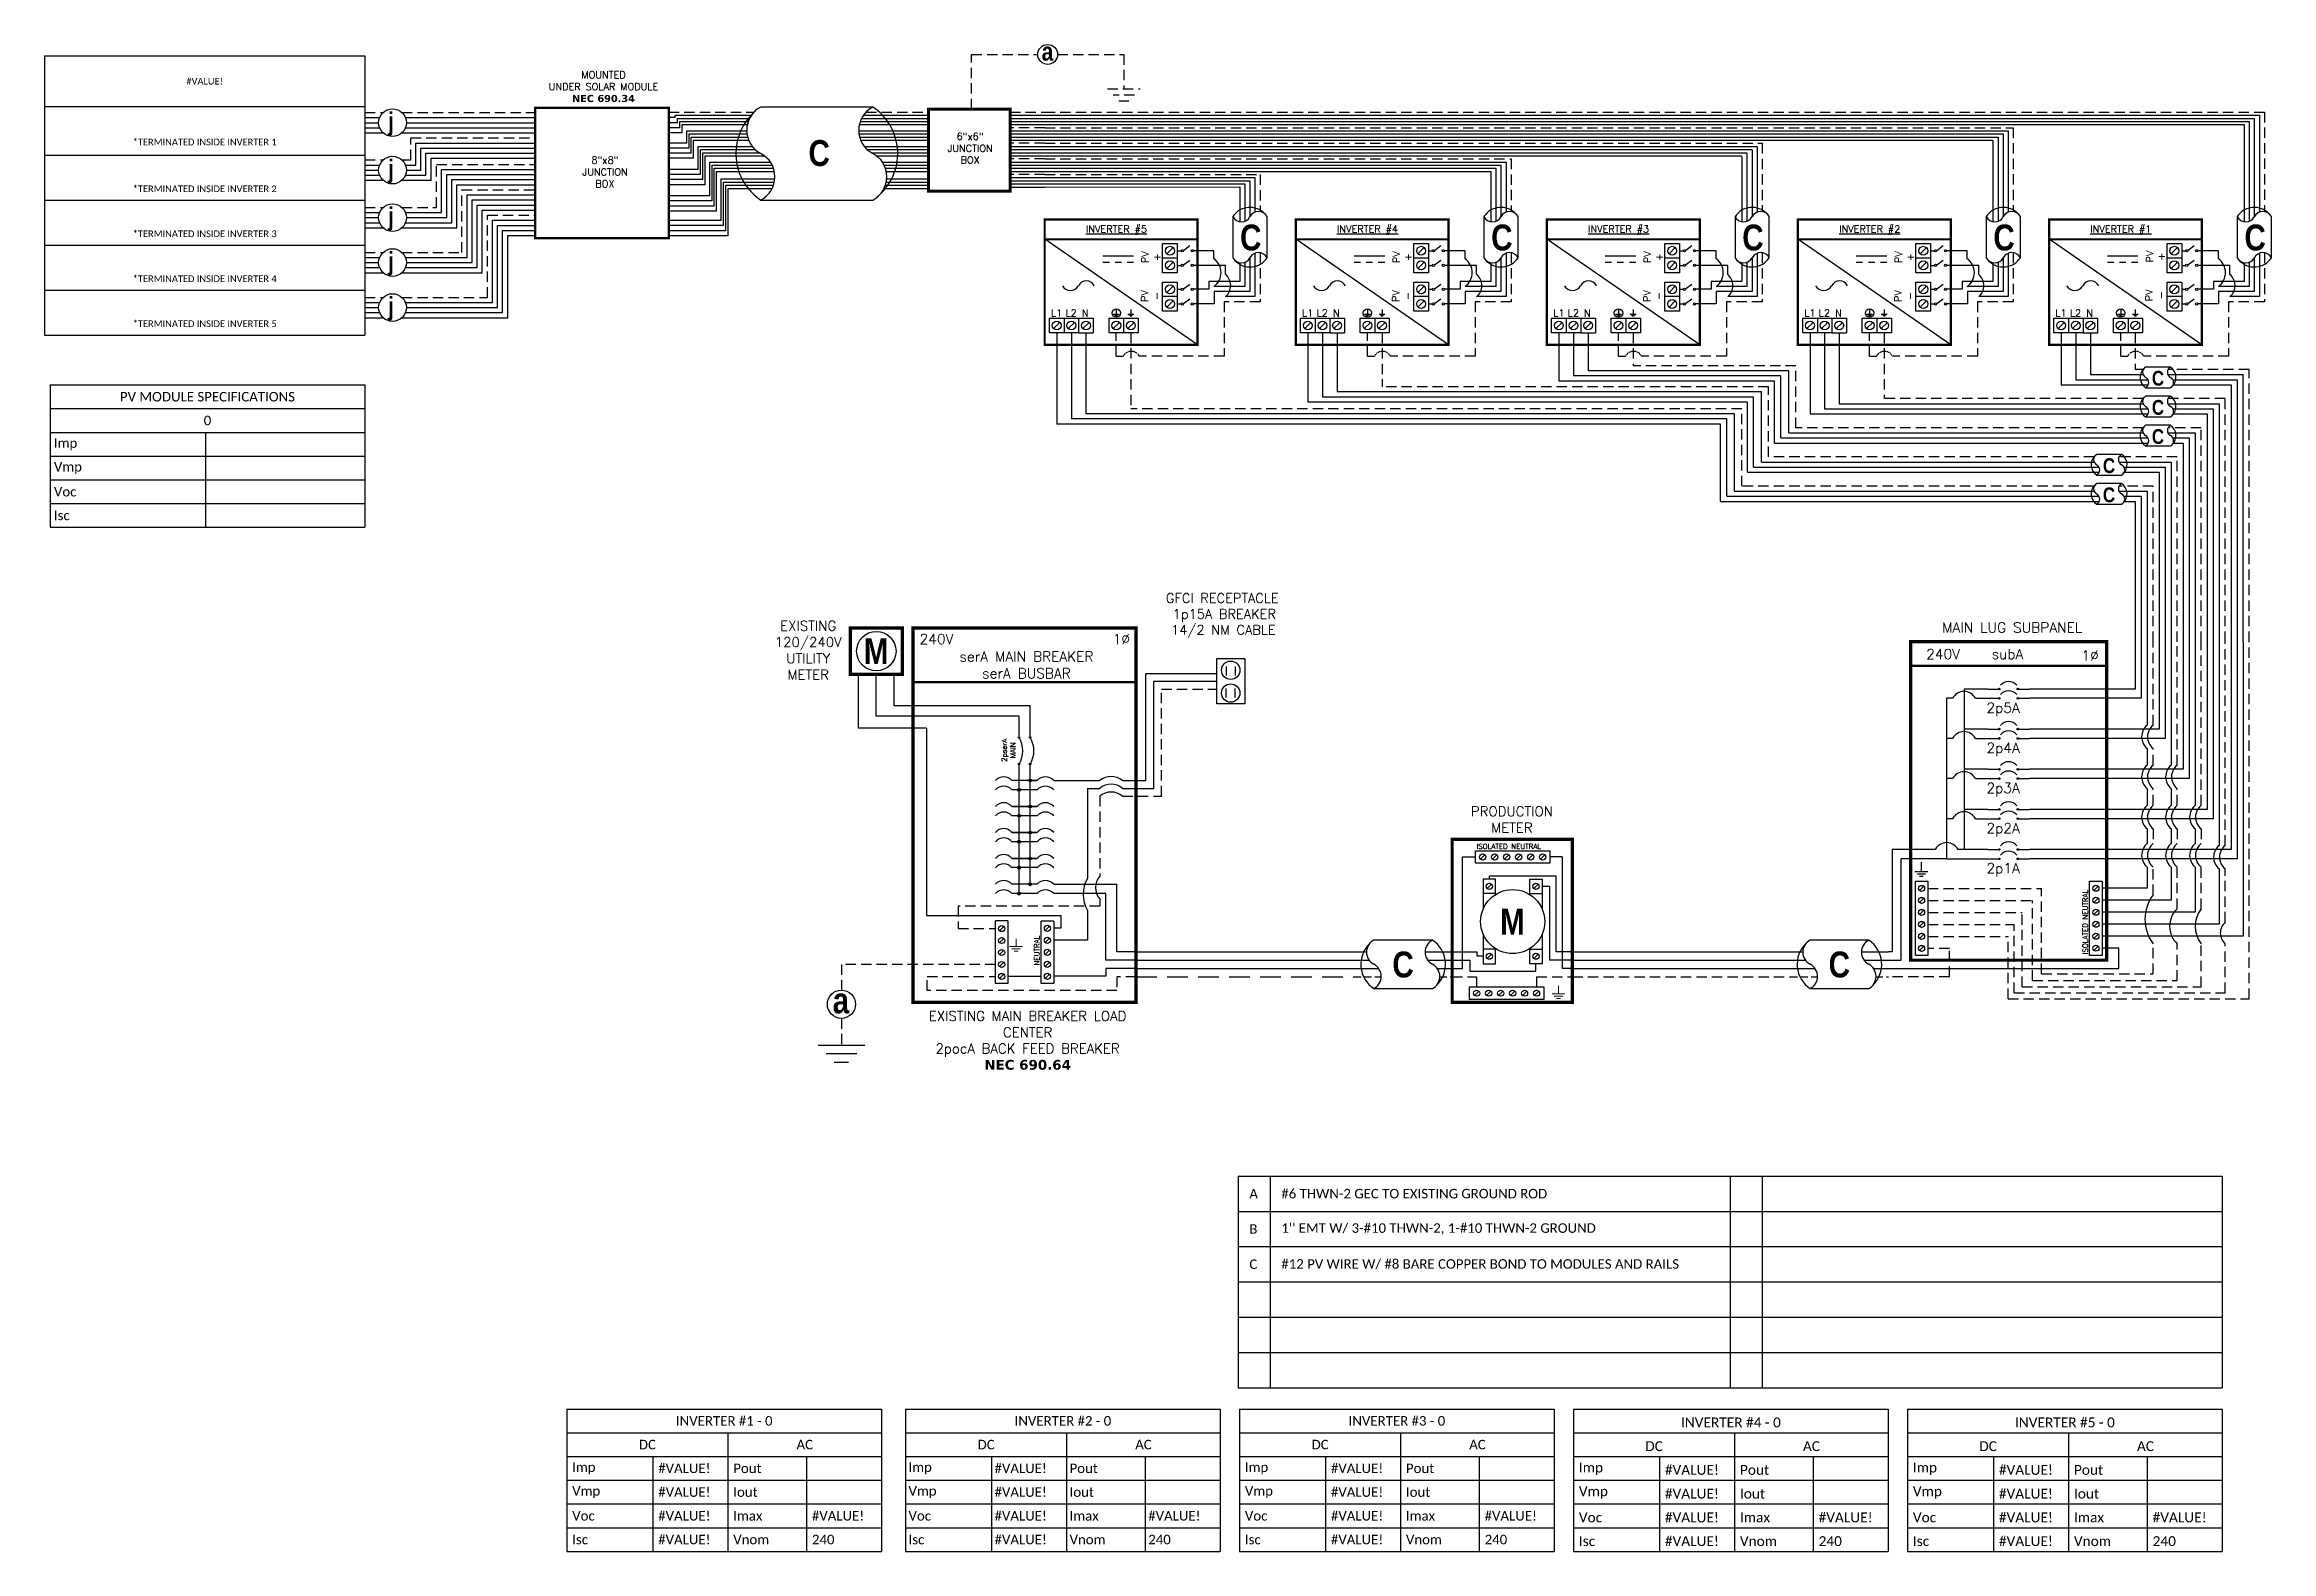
# Model space of a CAD drawing. Header units: feet. Extents: x 9848 to 10656, y 15297 to 15844.
import ezdxf

# ---------------------------------------------------------------- set-up
doc = ezdxf.new("R2010")
doc.units = ezdxf.units.FT
doc.header["$MEASUREMENT"] = 0
doc.linetypes.add('DASHED', pattern=[0.75, 0.5, -0.25])
doc.linetypes.add('HIDDEN', pattern=[0.375, 0.25, -0.125])
for name, color, linetype in [('ONE LINE BLOCKS', 7, 'Continuous'), ('TABLES', 7, 'Continuous'), ('TEXT', 7, 'Continuous'), ('Z - TITLEBLOCK TXT', 7, 'Continuous')]:
    doc.layers.add(name, color=color, linetype=linetype)
doc.styles.add('ONE LINE TXT', font='techb___.ttf')
doc.styles.get("Standard").update_dxf_attribs({"font": 'simplex.shx'})

msp = doc.modelspace()

# ---------------------------------------------------------------- texts
at = {"color": 1, "linetype": 'Continuous'}
for s, p in [('%%UINVERTER #5', (10225.65, 15775.35)), ('%%UINVERTER #4', (10316.75, 15775.35)), ('%%UINVERTER #3', (10407.85, 15775.35)), ('%%UINVERTER #2', (10498.95, 15775.35)), ('%%UINVERTER #1', (10590.05, 15775.35))]:
    msp.add_text(s, height=2.5744, dxfattribs=at).set_placement(p)
at = {"color": 1, "linetype": 'Continuous', "attachment_point": 1, "style": 'ONE LINE TXT'}
for s, insert, char_height in [('{\\W1;\\C256;a}', (10209.64, 15844.31), 6.6044), ('{\\W1;\\C256;j}', (9972.49, 15818.99), 6.6044), ('{\\W1;\\C256;C}', (10125.03, 15808.87), 9.3833), ('{\\W1;\\C256;j}', (9972.49, 15801.77), 6.6044), ('{\\W1;\\C256;j}', (9972.49, 15784.54), 6.6044), ('{\\W1;\\C256;C}', (10281.6, 15778.22), 9.3833), ('{\\W1;\\C256;C}', (10372.7, 15778.22), 9.3833), ('{\\W1;\\C256;C}', (10463.8, 15778.22), 9.3833), ('{\\W1;\\C256;C}', (10554.9, 15778.22), 9.3833), ('{\\W1;\\C256;C}', (10646, 15778.22), 9.3833), ('{\\W1;\\C256;j}', (9972.49, 15768.22), 6.6044), ('{\\W1;\\C256;j}', (9972.49, 15751.91), 6.6044), ('{\\W1;\\C256;C}', (10612.4, 15725.13), 5.3651), ('{\\W1;\\C256;C}', (10612.4, 15714.56), 5.3651), ('{\\W1;\\C256;C}', (10612.4, 15703.98), 5.3651), ('{\\W1;\\C256;C}', (10594.64, 15693.41), 5.3651), ('{\\W1;\\C256;C}', (10594.64, 15682.83), 5.3651), ('{\\W1;\\C256;C}', (10336.86, 15514.4), 9.3833), ('{\\W1;\\C256;C}', (10495.14, 15514.4), 9.3833)]:
    msp.add_mtext_dynamic_manual_height_columns(s, width=0.1385, gutter_width=2.13, heights=[0], dxfattribs=dict(at, insert=insert, char_height=char_height))
at = {"color": 1, "attachment_point": 5}
for s, width, gutter_width, insert, char_height in [(' \\PMOUNTED \\PUNDER SOLAR MODULE\\P{\\fVerdana|b1|i0|c0|p34;NEC 690.34}', 73.0127, 7.17, (10050.66, 15830.38), 2.5744), ('8"x8"  JUNCTION BOX ', 0.4767, 7.17, (10051.2, 15797.3), 2.5744), ('L1', 0.1481, 0.75, (10215.05, 15746.09), 2.574), ('L2', 0.1481, 0.75, (10220.31, 15746.11), 2.574), ('N', 0.1481, 0.75, (10225.41, 15746.07), 2.57), ('L1', 0.1481, 0.75, (10306.15, 15746.09), 2.574), ('L2', 0.1481, 0.75, (10311.41, 15746.11), 2.574), ('N', 0.1481, 0.75, (10316.51, 15746.07), 2.57), ('L1', 0.1481, 0.75, (10397.25, 15746.09), 2.574), ('L2', 0.1481, 0.75, (10402.51, 15746.11), 2.574), ('N', 0.1481, 0.75, (10407.61, 15746.07), 2.57), ('L1', 0.1481, 0.75, (10488.35, 15746.09), 2.574), ('L2', 0.1481, 0.75, (10493.61, 15746.11), 2.574), ('N', 0.1481, 0.75, (10498.71, 15746.07), 2.57), ('L1', 0.1481, 0.75, (10579.45, 15746.09), 2.574), ('L2', 0.1481, 0.75, (10584.71, 15746.11), 2.574), ('N', 0.1481, 0.75, (10589.81, 15746.07), 2.57)]:
    msp.add_mtext_dynamic_manual_height_columns(s, width=width, gutter_width=gutter_width, heights=[0], dxfattribs=dict(at, insert=insert, char_height=char_height))
at = {"color": 1, "insert": (10183.67, 15805.9), "char_height": 2.5744, "width": 0.3355, "attachment_point": 5}
msp.add_mtext('6"x6"  JUNCTION BOX  ', dxfattribs=at)
at = {"color": 1, "char_height": 2.574, "attachment_point": 5, "rotation": 90}
for s, width, insert in [('PV +', 2.8378, (10249.32, 15766.36)), ('PV +', 2.8378, (10340.42, 15766.36)), ('PV +', 2.8378, (10431.52, 15766.36)), ('PV +', 2.8378, (10522.62, 15766.36)), ('PV +', 2.8378, (10613.72, 15766.59)), ('PV -', 2.8013, (10249.16, 15752.3)), ('PV -', 2.8013, (10340.26, 15752.3)), ('PV -', 2.8013, (10431.36, 15752.3)), ('PV -', 2.8013, (10522.46, 15752.3)), ('PV -', 2.8013, (10613.56, 15752.53))]:
    msp.add_mtext_dynamic_manual_height_columns(s, width=width, gutter_width=0.75, heights=[0], dxfattribs=dict(at, insert=insert))

# ---------------------------------------------------------------- blocks, each defined once
blk = doc.blocks.new('*T27')
at = {"color": 9, "linetype": 'ByBlock', "lineweight": 30, "true_color": 0xa7bfde, "transparency": 16777216}
blk.add_line((0, 0), (116.21, 0), dxfattribs=at)
at = {"color": 0, "linetype": 'ByBlock', "lineweight": -2, "transparency": 16777216}
for p, q in [((0, 0), (0, -101.3)), ((116.21, 0), (116.21, -101.3)), ((0, -18.37), (116.21, -18.37)), ((0, -36.03), (116.21, -36.03)), ((0, -52.35), (116.21, -52.35)), ((0, -68.66), (116.21, -68.66)), ((0, -84.98), (116.21, -84.98)), ((0, -101.3), (116.21, -101.3))]:
    blk.add_line(p, q, dxfattribs=at)
at = {"color": 0, "transparency": 16777216, "char_height": 2.4195, "width": 110.4406, "attachment_point": 5}
for s, insert in [('{\\fCalibri|b0|i0|c0;#VALUE!', (58.11, -9.18)), ('{\\fCalibri|b0|i0|c0;^J^J*TERMINATED INSIDE INVERTER 1', (58.11, -27.2)), ('{\\fCalibri|b0|i0|c0;^J^J*TERMINATED INSIDE INVERTER 2', (58.11, -44.19)), ('{\\fCalibri|b0|i0|c0;^J^J*TERMINATED INSIDE INVERTER 3', (58.11, -60.51)), ('{\\fCalibri|b0|i0|c0;^J^J*TERMINATED INSIDE INVERTER 4', (58.11, -76.82)), ('{\\fCalibri|b0|i0|c0;^J^J*TERMINATED INSIDE INVERTER 5', (58.11, -93.14))]:
    blk.add_mtext(s, dxfattribs=dict(at, insert=insert))
blk = doc.blocks.new('5inverterSub')
at = {"layer": 'ONE LINE BLOCKS', "linetype": 'Continuous'}
h = blk.add_hatch(color=1, dxfattribs=at)
h.dxf.hatch_style = 1
edge = h.paths.add_edge_path()
edge.add_arc((40.28, 104.41), 0.291, 0, 360)
h = blk.add_hatch(color=1, dxfattribs=at)
h.dxf.hatch_style = 1
edge = h.paths.add_edge_path()
edge.add_arc((40.28, 101.03), 0.291, 0, 360)
h = blk.add_hatch(color=1, dxfattribs=at)
h.dxf.hatch_style = 1
edge = h.paths.add_edge_path()
edge.add_arc((46.96, 104.41), 0.291, 0, 360)
h = blk.add_hatch(color=1, dxfattribs=at)
h.dxf.hatch_style = 1
edge = h.paths.add_edge_path()
edge.add_arc((46.96, 101.03), 0.291, 0, 360)
h = blk.add_hatch(color=1, dxfattribs=at)
h.dxf.hatch_style = 1
edge = h.paths.add_edge_path()
edge.add_arc((40.28, 89.85), 0.291, 0, 360)
h = blk.add_hatch(color=1, dxfattribs=at)
h.dxf.hatch_style = 1
edge = h.paths.add_edge_path()
edge.add_arc((46.96, 89.85), 0.291, 0, 360)
h = blk.add_hatch(color=1, dxfattribs=at)
h.dxf.hatch_style = 1
edge = h.paths.add_edge_path()
edge.add_arc((40.28, 86.47), 0.291, 0, 360)
h = blk.add_hatch(color=1, dxfattribs=at)
h.dxf.hatch_style = 1
edge = h.paths.add_edge_path()
edge.add_arc((46.96, 86.47), 0.291, 0, 360)
h = blk.add_hatch(color=1, dxfattribs=at)
h.dxf.hatch_style = 1
edge = h.paths.add_edge_path()
edge.add_arc((40.28, 75.29), 0.291, 0, 360)
h = blk.add_hatch(color=1, dxfattribs=at)
h.dxf.hatch_style = 1
edge = h.paths.add_edge_path()
edge.add_arc((46.96, 75.29), 0.291, 0, 360)
h = blk.add_hatch(color=1, dxfattribs=at)
h.dxf.hatch_style = 1
edge = h.paths.add_edge_path()
edge.add_arc((40.28, 71.91), 0.291, 0, 360)
h = blk.add_hatch(color=1, dxfattribs=at)
h.dxf.hatch_style = 1
edge = h.paths.add_edge_path()
edge.add_arc((46.96, 71.91), 0.291, 0, 360)
h = blk.add_hatch(color=1, dxfattribs=at)
h.dxf.hatch_style = 1
edge = h.paths.add_edge_path()
edge.add_arc((40.28, 60.73), 0.291, 0, 360)
h = blk.add_hatch(color=1, dxfattribs=at)
h.dxf.hatch_style = 1
edge = h.paths.add_edge_path()
edge.add_arc((40.28, 57.35), 0.291, 0, 360)
h = blk.add_hatch(color=1, dxfattribs=at)
h.dxf.hatch_style = 1
edge = h.paths.add_edge_path()
edge.add_arc((46.96, 60.73), 0.291, 0, 360)
h = blk.add_hatch(color=1, dxfattribs=at)
h.dxf.hatch_style = 1
edge = h.paths.add_edge_path()
edge.add_arc((46.96, 57.35), 0.291, 0, 360)
h = blk.add_hatch(color=1, dxfattribs=at)
h.dxf.hatch_style = 1
edge = h.paths.add_edge_path()
edge.add_arc((40.28, 46.17), 0.291, 0, 360)
h = blk.add_hatch(color=1, dxfattribs=at)
h.dxf.hatch_style = 1
edge = h.paths.add_edge_path()
edge.add_arc((40.28, 42.79), 0.291, 0, 360)
h = blk.add_hatch(color=1, dxfattribs=at)
h.dxf.hatch_style = 1
edge = h.paths.add_edge_path()
edge.add_arc((46.96, 46.17), 0.291, 0, 360)
h = blk.add_hatch(color=1, dxfattribs=at)
h.dxf.hatch_style = 1
edge = h.paths.add_edge_path()
edge.add_arc((46.96, 42.79), 0.291, 0, 360)
at = {"color": 7, "linetype": 'Continuous'}
for p, q in [((89.54, 121.54), (89.54, 104.41)), ((98.24, 121.54), (98.24, 89.85)), ((106.94, 121.54), (106.94, 75.29)), ((115.64, 121.54), (115.64, 60.73)), ((124.34, 121.54), (124.34, 46.17)), ((36.09, 104.41), (27.43, 104.41)), ((27.43, 104.41), (27.43, 89.85)), ((89.54, 104.41), (51.15, 104.41)), ((36.09, 89.85), (27.43, 89.85)), ((27.43, 89.85), (27.43, 75.29)), ((98.24, 89.85), (51.15, 89.85)), ((36.09, 75.29), (27.43, 75.29)), ((27.43, 75.29), (27.43, 60.73)), ((106.94, 75.29), (51.15, 75.29)), ((36.09, 60.73), (27.43, 60.73)), ((27.43, 60.73), (27.43, 46.17)), ((115.64, 60.73), (51.15, 60.73)), ((17.02, 46.17), (1.34, 46.17)), ((1.34, 46.17), (1.34, 9)), ((36.09, 46.17), (25.26, 46.17)), ((124.34, 46.17), (51.15, 46.17)), ((1.34, 9), (0, 9))]:
    blk.add_line(p, q, dxfattribs=at)
at = {"color": 10, "linetype": 'Continuous'}
for p, q in [((91.71, 121.54), (91.71, 101.03)), ((100.41, 121.54), (100.41, 86.47)), ((109.11, 121.54), (109.11, 71.91)), ((117.81, 121.54), (117.81, 57.35)), ((126.51, 121.54), (126.51, 42.79)), ((21.14, 86.47), (21.14, 101.03)), ((23.31, 101.03), (21.14, 101.03)), ((31.55, 101.03), (36.09, 101.03)), ((91.71, 101.03), (51.15, 101.03)), ((21.14, 71.91), (21.14, 86.47)), ((23.31, 86.47), (21.14, 86.47)), ((31.55, 86.47), (36.09, 86.47)), ((100.41, 86.47), (51.15, 86.47)), ((21.14, 57.35), (21.14, 71.91)), ((23.31, 71.91), (21.14, 71.91)), ((31.55, 71.91), (36.09, 71.91)), ((109.11, 71.91), (51.15, 71.91)), ((21.14, 42.79), (21.14, 57.35)), ((23.31, 57.35), (21.14, 57.35)), ((31.55, 57.35), (36.09, 57.35)), ((117.81, 57.35), (51.15, 57.35)), ((21.14, 42.79), (4.63, 42.79)), ((4.63, 6), (4.63, 42.79)), ((21.14, 42.79), (36.09, 42.79)), ((126.51, 42.79), (51.15, 42.79)), ((0, 6), (4.63, 6))]:
    blk.add_line(p, q, dxfattribs=at)
at = {"color": 253, "linetype": 'Continuous'}
for p, q in [((93.89, 121.54), (93.89, 91.34)), ((102.59, 121.54), (102.59, 76.78)), ((111.29, 121.54), (111.29, 62.22)), ((119.99, 121.54), (119.99, 47.66)), ((128.69, 121.54), (128.69, 14.71)), ((93.89, 82.78), (93.89, 76.78)), ((93.89, 68.22), (93.89, 62.22)), ((102.59, 68.22), (102.59, 62.22)), ((93.89, 53.66), (93.89, 48.33)), ((102.59, 53.66), (102.59, 48.33)), ((111.29, 53.66), (111.29, 48.33)), ((93.89, 39.78), (93.89, 32.11)), ((102.59, 39.78), (102.59, 27.76)), ((111.29, 39.78), (111.29, 23.41)), ((119.99, 39.1), (119.99, 19.06)), ((93.89, 32.11), (77.54, 32.11)), ((102.59, 27.76), (77.54, 27.76)), ((111.29, 23.41), (77.54, 23.41)), ((119.99, 19.06), (77.54, 19.06)), ((128.69, 14.71), (77.54, 14.71)), ((83.55, 10.36), (77.54, 10.36)), ((83.55, 3), (83.55, 10.36)), ((0, 3), (83.55, 3))]:
    blk.add_line(p, q, dxfattribs=at)
at = {"color": 10, "linetype": 'Continuous'}
for centre in [(27.43, 98.87), (27.43, 84.31), (27.43, 69.75), (27.43, 55.19)]:
    blk.add_arc(centre, 4.65, 27.66392, 152.33608, dxfattribs=at)
at = {"color": 253, "linetype": 'Continuous'}
for centre in [(97.46, 87.06), (97.46, 72.5), (106.16, 72.5), (97.46, 57.94), (106.16, 57.94), (114.87, 57.94), (97.46, 44.05), (106.16, 44.05), (114.87, 44.05), (123.57, 43.38)]:
    blk.add_arc(centre, 5.58, 129.92155, 230.07845, dxfattribs=at)
at = {"color": 7, "linetype": 'Continuous'}
blk.add_arc((21.14, 44.01), 4.65, 27.66392, 152.33608, dxfattribs=at)
at = {"layer": 'ONE LINE BLOCKS', "lineweight": 50}
blk.add_line((8.04, 112.83), (79.2, 112.83), dxfattribs=at)
at = {"layer": 'ONE LINE BLOCKS', "lineweight": 50, "const_width": 1.19}
blk.add_lwpolyline([(8.04, 6.01), (8.04, 121.54), (79.2, 121.54), (79.2, 6.01)], close=True, dxfattribs=at)
at = {"layer": 'TEXT', "color": 92, "linetype": 'HIDDEN', "ltscale": 15}
for p, q in [((96.06, 91.34), (96.06, 121.54)), ((104.76, 76.78), (104.76, 121.54)), ((113.46, 62.22), (113.46, 121.54)), ((122.16, 47.66), (122.16, 121.54)), ((130.86, -7.98), (130.86, 121.54)), ((96.06, 76.78), (96.06, 82.78)), ((96.06, 62.22), (96.06, 68.22)), ((104.76, 62.22), (104.76, 68.22)), ((96.06, 53.66), (96.06, 48.33)), ((104.76, 53.66), (104.76, 48.33)), ((113.46, 53.66), (113.46, 48.33)), ((96.06, 29.7), (96.06, 39.78)), ((104.76, 24.66), (104.76, 39.78)), ((113.46, 24.66), (113.46, 39.78)), ((122.16, 19.74), (122.16, 39.1)), ((14.31, 32.04), (55.57, 32.04)), ((14.31, 27.69), (52.3, 27.69)), ((52.3, -1.41), (52.3, 27.69)), ((55.57, 1.07), (55.57, 32.04)), ((14.31, 23.34), (48.52, 23.34)), ((14.31, 18.99), (45.6, 18.99)), ((45.6, -5.79), (45.6, 18.99)), ((48.52, -3.61), (48.52, 23.34)), ((14.31, 14.64), (43.39, 14.64)), ((22.14, 10.28), (14.31, 10.28)), ((22.14, 0), (22.14, 10.28)), ((43.39, -7.98), (43.39, 14.64)), ((96.06, 1.07), (96.06, 11.97)), ((104.76, -1.41), (104.76, 11.97)), ((113.46, -3.61), (113.46, 11.97)), ((122.16, -5.79), (122.16, 11.97)), ((22.14, 0), (0, 0)), ((55.57, 1.07), (96.06, 1.07)), ((43.39, -7.98), (130.86, -7.98)), ((45.6, -5.79), (122.16, -5.79)), ((48.52, -3.61), (113.46, -3.61)), ((52.3, -1.41), (104.76, -1.41))]:
    blk.add_line(p, q, dxfattribs=at)
at = {"layer": 'TEXT', "color": 92, "linetype": 'HIDDEN', "flags": 128}
for points in [[(11.94, 41.63), (11.94, 38.13)], [(9.6, 38.13), (14.28, 38.13)], [(13.47, 37.26), (10.41, 37.26)], [(12.65, 36.39), (11.22, 36.39)]]:
    blk.add_lwpolyline(points, dxfattribs=at)
at = {"layer": 'TEXT', "color": 92, "linetype": 'Continuous', "ltscale": 4}
for centre, radius, start, end in [((99.53, 87.06), 5.51, 129.05896, 230.94104), ((99.53, 72.5), 5.51, 129.05896, 230.94104), ((108.23, 72.5), 5.51, 129.05896, 230.94104), ((99.53, 57.94), 5.51, 129.05896, 230.94104), ((108.23, 57.94), 5.51, 129.05896, 230.94104), ((116.93, 57.94), 5.51, 129.05896, 230.94104), ((99.53, 44.05), 5.51, 129.05896, 230.94104), ((108.23, 44.05), 5.51, 129.05896, 230.94104), ((116.93, 44.05), 5.51, 129.05896, 230.94104), ((125.63, 43.38), 5.51, 129.05896, 230.94104), ((107.74, 20.83), 14.66, 142.78728, 217.21272), ((110.66, 18.31), 8.66, 132.88463, 227.11537), ((121.72, 18.31), 10.41, 142.44784, 217.55216), ((125.61, 15.85), 5.2, 131.5882, 228.4118)]:
    blk.add_arc(centre, radius, start, end, dxfattribs=at)
at = {"layer": 'Z - TITLEBLOCK TXT', "color": 1, "linetype": 'Continuous'}
for p, q in [((9.77, 7.69), (9.77, 34.63)), ((9.77, 34.63), (14.31, 34.63)), ((14.31, 34.63), (14.31, 7.69)), ((73, 7.76), (73, 34.71)), ((73, 34.71), (77.54, 34.71)), ((77.54, 34.71), (77.54, 7.76)), ((14.31, 7.69), (9.77, 7.69)), ((77.54, 7.76), (73, 7.76))]:
    blk.add_line(p, q, dxfattribs=at)
at = {"layer": 'Z - TITLEBLOCK TXT', "color": 4, "linetype": 'Continuous'}
for p, q in [((12.83, 32.82), (11.25, 31.25)), ((76.06, 32.9), (74.49, 31.32)), ((12.83, 28.47), (11.25, 26.9)), ((76.06, 28.54), (74.49, 26.97)), ((12.83, 24.12), (11.25, 22.55)), ((12.83, 19.77), (11.25, 18.2)), ((76.06, 24.19), (74.49, 22.62)), ((76.06, 19.84), (74.49, 18.27)), ((12.83, 15.42), (11.25, 13.85)), ((12.83, 11.07), (11.25, 9.5)), ((76.06, 15.49), (74.49, 13.92)), ((76.06, 11.14), (74.49, 9.57))]:
    blk.add_line(p, q, dxfattribs=at)
at = {"layer": 'Z - TITLEBLOCK TXT', "color": 1, "linetype": 'Continuous', "flags": 128}
for points in [[(36.09, 104.41), (40.28, 104.41)], [(36.09, 104.41), (40.28, 104.41)], [(36.09, 101.03), (40.28, 101.03)], [(36.09, 101.03), (40.28, 101.03)], [(46.96, 104.41), (51.15, 104.41)], [(46.96, 101.03), (51.15, 101.03)], [(36.09, 89.85), (40.28, 89.85)], [(36.09, 89.85), (40.28, 89.85)], [(46.96, 89.85), (51.15, 89.85)], [(36.09, 86.47), (40.28, 86.47)], [(36.09, 86.47), (40.28, 86.47)], [(46.96, 86.47), (51.15, 86.47)], [(36.09, 75.29), (40.28, 75.29)], [(36.09, 75.29), (40.28, 75.29)], [(46.96, 75.29), (51.15, 75.29)], [(36.09, 71.91), (40.28, 71.91)], [(36.09, 71.91), (40.28, 71.91)], [(46.96, 71.91), (51.15, 71.91)], [(36.09, 60.73), (40.28, 60.73)], [(36.09, 60.73), (40.28, 60.73)], [(36.09, 57.35), (40.28, 57.35)], [(36.09, 57.35), (40.28, 57.35)], [(46.96, 60.73), (51.15, 60.73)], [(46.96, 57.35), (51.15, 57.35)], [(36.09, 46.17), (40.28, 46.17)], [(36.09, 46.17), (40.28, 46.17)], [(36.09, 42.79), (40.28, 42.79)], [(36.09, 42.79), (40.28, 42.79)], [(46.96, 46.17), (51.15, 46.17)], [(46.96, 42.79), (51.15, 42.79)]]:
    blk.add_lwpolyline(points, dxfattribs=at)
at = {"layer": 'Z - TITLEBLOCK TXT', "color": 1, "linetype": 'Continuous'}
for centre in [(40.28, 104.41), (40.28, 101.03), (46.96, 104.41), (46.96, 101.03), (40.28, 89.85), (46.96, 89.85), (40.28, 86.47), (46.96, 86.47), (40.28, 75.29), (46.96, 75.29), (40.28, 71.91), (46.96, 71.91), (40.28, 60.73), (40.28, 57.35), (46.96, 60.73), (46.96, 57.35), (40.28, 46.17), (40.28, 42.79), (46.96, 46.17), (46.96, 42.79)]:
    blk.add_circle(centre, 0.291, dxfattribs=at)
at = {"layer": 'Z - TITLEBLOCK TXT', "color": 4, "linetype": 'Continuous'}
for centre in [(12.04, 32.04), (75.27, 32.11), (12.04, 27.69), (12.04, 23.34), (75.27, 27.76), (75.27, 23.41), (12.04, 18.99), (75.27, 19.06), (12.04, 14.64), (12.04, 10.28), (75.27, 14.71), (75.27, 10.36)]:
    blk.add_circle(centre, 1.11, dxfattribs=at)
at = {"layer": 'Z - TITLEBLOCK TXT', "color": 1, "linetype": 'Continuous'}
for centre in [(43.62, 103.21), (43.62, 99.83), (43.62, 88.65), (43.62, 85.27), (43.62, 74.09), (43.62, 70.71), (43.62, 59.53), (43.62, 56.15), (43.62, 44.97), (43.62, 41.59)]:
    blk.add_arc(centre, 3.93, 40.3392, 139.6608, dxfattribs=at)
at = {"layer": 'TABLES', "color": 1, "linetype": 'Continuous'}
for s, p in [('2p5A', (35.59, 95.79)), ('2p4A', (35.59, 81.23)), ('2p3A', (35.59, 66.67)), ('2p2A', (35.59, 52.11)), ('2p1A', (35.59, 37.55))]:
    blk.add_text(s, height=3.658, dxfattribs=at).set_placement(p)
at = {"layer": 'TABLES', "color": 4, "linetype": 'Continuous'}
blk.add_text('ISOLATED NEUTRAL', height=1.8743, rotation=90, dxfattribs=at).set_placement((72.35, 8.12))
at = {"layer": 'TEXT', "color": 1, "attachment_point": 5}
for s, width, gutter_width, insert, char_height in [('MAIN LUG SUBPANEL ', 62.3984, 7.17, (44.9, 126.71), 3.6576), ('240V', 0.1481, 0.75, (19.83, 117.09), 3.658), ('subA', 0.1481, 0.75, (43.21, 117.09), 3.658), ('1∅', 0.1481, 0.75, (73.19, 116.58), 3.658)]:
    blk.add_mtext_dynamic_manual_height_columns(s, width=width, gutter_width=gutter_width, heights=[0], dxfattribs=dict(at, insert=insert, char_height=char_height))
blk = doc.blocks.new('*U12')
at = {"color": 7}
for p, q in [((-35.53, 9), (-31.05, 9)), ((-9.81, 9), (0, 9))]:
    blk.add_line(p, q, dxfattribs=at)
at = {"color": 7, "linetype": 'Continuous'}
for p, q in [((-7.14, 13.31), (-28.39, 13.31)), ((-28.39, -4.31), (-7.14, -4.31))]:
    blk.add_line(p, q, dxfattribs=at)
at = {"color": 10}
for p, q in [((-35.53, 6), (-30.11, 6)), ((-8.87, 6), (0, 6))]:
    blk.add_line(p, q, dxfattribs=at)
at = {"color": 253}
for p, q in [((-35.53, 3), (-26.66, 3)), ((-5.41, 3), (0, 3))]:
    blk.add_line(p, q, dxfattribs=at)
at = {"color": 92, "linetype": 'HIDDEN', "ltscale": 10}
for p, q in [((-4.48, 0), (0, 0)), ((-35.53, 0), (-25.72, 0))]:
    blk.add_line(p, q, dxfattribs=at)
at = {"color": 7, "linetype": 'Continuous'}
for centre, start, end in [((-22.54, 4.5), 133.97324, 236.42648), ((-12.99, 4.5), 313.97324, 56.42648)]:
    blk.add_arc(centre, 10.58, start, end, dxfattribs=at)
at = {"linetype": 'Continuous'}
for centre, start, end in [((-26.08, 8.91), 117.66392, 242.33608), ((-4.83, 8.91), 117.66392, 242.33608), ((-30.7, 0.09), 297.66392, 62.33608), ((-9.45, 0.09), 297.66392, 62.33608)]:
    blk.add_arc(centre, 4.98, start, end, dxfattribs=at)
blk = doc.blocks.new('*U29')
at = {"color": 7}
blk.add_line((-79.14, 9), (0, 9), dxfattribs=at)
at = {"color": 10}
blk.add_line((-79.14, 6), (0, 6), dxfattribs=at)
at = {"color": 253}
blk.add_line((-79.14, 3), (0, 3), dxfattribs=at)
at = {"color": 92, "linetype": 'HIDDEN', "ltscale": 15}
blk.add_line((-79.14, 0), (0, 0), dxfattribs=at)
blk = doc.blocks.new('*U28')
at = {"color": 7}
blk.add_line((-79.14, 9), (0, 9), dxfattribs=at)
at = {"color": 10}
blk.add_line((-79.14, 6), (0, 6), dxfattribs=at)
at = {"color": 253}
blk.add_line((-79.14, 3), (0, 3), dxfattribs=at)
at = {"color": 92, "linetype": 'DASHED', "ltscale": 15}
blk.add_line((-79.14, 0), (0, 0), dxfattribs=at)
blk = doc.blocks.new('productionMeter')
at = {"color": 253, "linetype": 'Continuous'}
for p, q in [((-39.9, 3), (-39.9, 43.45)), ((-39.9, 43.45), (-35.13, 43.45)), ((-3.71, 43.45), (-8.18, 43.45)), ((-3.71, 43.45), (-3.71, 3)), ((-43.61, 3), (-39.9, 3)), ((0, 3), (-3.71, 3))]:
    blk.add_line(p, q, dxfattribs=at)
at = {"color": 1, "linetype": 'Continuous'}
for p, q in [((-35.13, 41.18), (-35.13, 45.72)), ((-35.13, 45.72), (-8.18, 45.72)), ((-8.18, 41.18), (-35.13, 41.18)), ((-8.18, 45.72), (-8.18, 41.18)), ((-32.38, 35.4), (-32.38, 24.5)), ((-27.84, 35.4), (-32.38, 35.4)), ((-27.84, 29.86), (-27.84, 35.4)), ((-15.47, 29.86), (-15.47, 35.4)), ((-15.47, 35.4), (-10.93, 35.4)), ((-10.93, 35.4), (-10.93, 24.5)), ((-27.84, 30.21), (-32.38, 30.21)), ((-15.47, 30.21), (-10.93, 30.21)), ((-32.38, 15.55), (-32.38, 4.64)), ((-27.84, 10.04), (-32.38, 10.04)), ((-27.84, 4.64), (-27.84, 10.18)), ((-15.47, 4.64), (-15.47, 10.18)), ((-15.47, 10.04), (-10.93, 10.04)), ((-10.93, 15.55), (-10.93, 4.64)), ((-32.38, 4.64), (-27.84, 4.64)), ((-10.93, 4.64), (-15.47, 4.64)), ((-37.32, -8.24), (-37.32, -3.7)), ((-37.32, -3.7), (-10.37, -3.7)), ((-10.37, -3.7), (-10.37, -8.24)), ((-10.37, -8.24), (-37.32, -8.24))]:
    blk.add_line(p, q, dxfattribs=at)
at = {"color": 4, "linetype": 'Continuous'}
for p, q in [((-31.74, 44.23), (-33.32, 42.66)), ((-27.39, 44.23), (-28.97, 42.66)), ((-23.04, 44.23), (-24.62, 42.66)), ((-18.69, 44.23), (-20.26, 42.66)), ((-14.34, 44.23), (-15.91, 42.66)), ((-9.99, 44.23), (-11.56, 42.66)), ((-29.33, 33.59), (-30.9, 32.02)), ((-12.41, 33.59), (-13.98, 32.02)), ((-29.33, 8.23), (-30.9, 6.66)), ((-12.41, 8.23), (-13.98, 6.66)), ((-33.93, -5.19), (-35.51, -6.76)), ((-29.58, -5.19), (-31.15, -6.76)), ((-25.23, -5.19), (-26.8, -6.76)), ((-20.88, -5.19), (-22.45, -6.76)), ((-16.53, -5.19), (-18.1, -6.76)), ((-12.18, -5.19), (-13.75, -6.76))]:
    blk.add_line(p, q, dxfattribs=at)
at = {"color": 7}
for p, q in [((-30.11, 35.4), (-30.11, 36.59)), ((-30.11, 36.59), (-5.98, 36.59)), ((-5.98, 36.59), (-5.98, 9)), ((-43.61, 9), (-34.54, 9)), ((-34.54, 7.44), (-34.54, 9)), ((0, 9), (-5.98, 9)), ((-32.38, 7.44), (-34.54, 7.44))]:
    blk.add_line(p, q, dxfattribs=at)
at = {"color": 10, "linetype": 'Continuous'}
for p, q in [((-10.93, 32.81), (-8.25, 32.81)), ((-8.25, 32.81), (-8.25, 6)), ((-43.61, 6), (-37.24, 6)), ((-37.24, 6), (-37.24, 2.05)), ((-37.24, 2.05), (-13.2, 2.05)), ((-13.2, 2.05), (-13.2, 4.64)), ((0, 6), (-8.25, 6))]:
    blk.add_line(p, q, dxfattribs=at)
at = {"color": 92, "linetype": 'HIDDEN', "ltscale": 15}
for p, q in [((-43.61, 0), (-34.72, 0)), ((-12.97, 0), (-12.97, -3.7)), ((-12.97, 0), (0, 0)), ((-34.72, 0), (-34.72, -3.7))]:
    blk.add_line(p, q, dxfattribs=at)
at = {"lineweight": 50, "const_width": 1.19}
blk.add_lwpolyline([(-43.61, -9.34), (-43.61, 49.84), (0, 49.84), (0, -9.34)], close=True, dxfattribs=at)
at = {"color": 92, "linetype": 'Continuous', "lineweight": 5, "ltscale": 0.05, "flags": 128}
for points in [[(-2.7, -6.18), (-7.38, -6.18)], [(-6.57, -7.05), (-3.51, -7.05)], [(-5.76, -7.91), (-4.32, -7.91)], [(-5.04, -3.33), (-5.04, -6.18)]]:
    blk.add_lwpolyline(points, dxfattribs=at)
at = {"color": 4, "linetype": 'Continuous'}
for centre in [(-32.53, 43.45), (-28.18, 43.45), (-23.83, 43.45), (-19.48, 43.45), (-15.13, 43.45), (-10.78, 43.45), (-30.11, 32.81), (-13.2, 32.81), (-30.11, 7.44), (-13.2, 7.44), (-34.72, -5.97), (-30.37, -5.97), (-26.02, -5.97), (-21.67, -5.97), (-17.32, -5.97), (-12.97, -5.97)]:
    blk.add_circle(centre, 1.11, dxfattribs=at)
at = {"linetype": 'Continuous'}
blk.add_circle((-21.65, 20.02), 11.62, dxfattribs=at)
at = {"color": 4, "linetype": 'Continuous'}
blk.add_text('ISOLATED NEUTRAL', height=1.8743, dxfattribs=at).set_placement((-34.77, 46.37))
at = {"color": 253, "linetype": 'Continuous', "style": 'ONE LINE TXT'}
blk.add_text('M', height=9.38, dxfattribs=at).set_placement((-26.21, 15.31))
at = {"color": 1, "insert": (-21.93, 57.08), "char_height": 3.5433, "attachment_point": 5}
blk.add_mtext_dynamic_manual_height_columns('PRODUCTION METER', width=1.3203, gutter_width=7.17, heights=[0], dxfattribs=at)
blk = doc.blocks.new('*U17')
at = {"color": 7}
blk.add_blockref('productionMeter', (0, 0), dxfattribs=at)
blk = doc.blocks.new('breakerPanel')
at = {"linetype": 'Continuous'}
h = blk.add_hatch(color=1, dxfattribs=at)
h.dxf.hatch_style = 1
edge = h.paths.add_edge_path()
edge.add_arc((-42.47, 86.8), 0.291, 0, 360)
h = blk.add_hatch(color=1, dxfattribs=at)
h.dxf.hatch_style = 1
edge = h.paths.add_edge_path()
edge.add_arc((-38.44, 86.8), 0.291, 0, 360)
h = blk.add_hatch(color=1, dxfattribs=at)
h.dxf.hatch_style = 1
edge = h.paths.add_edge_path()
edge.add_arc((-42.47, 77.16), 0.291, 0, 360)
h = blk.add_hatch(color=1, dxfattribs=at)
h.dxf.hatch_style = 1
edge = h.paths.add_edge_path()
edge.add_arc((-38.44, 77.16), 0.291, 0, 360)
h = blk.add_hatch(color=1, dxfattribs=at)
h.dxf.hatch_style = 1
edge = h.paths.add_edge_path()
edge.add_arc((-42.47, 67.78), 0.528, 0, 360)
h = blk.add_hatch(color=1, dxfattribs=at)
h.dxf.hatch_style = 1
edge = h.paths.add_edge_path()
edge.add_arc((-38.44, 71.16), 0.528, 0, 360)
h = blk.add_hatch(color=1, dxfattribs=at)
h.dxf.hatch_style = 1
edge = h.paths.add_edge_path()
edge.add_arc((-42.47, 58.38), 0.528, 0, 360)
h = blk.add_hatch(color=1, dxfattribs=at)
h.dxf.hatch_style = 1
edge = h.paths.add_edge_path()
edge.add_arc((-38.44, 61.76), 0.528, 0, 360)
h = blk.add_hatch(color=1, dxfattribs=at)
h.dxf.hatch_style = 1
edge = h.paths.add_edge_path()
edge.add_arc((-42.47, 48.98), 0.528, 0, 360)
h = blk.add_hatch(color=1, dxfattribs=at)
h.dxf.hatch_style = 1
edge = h.paths.add_edge_path()
edge.add_arc((-38.44, 52.36), 0.528, 0, 360)
h = blk.add_hatch(color=1, dxfattribs=at)
h.dxf.hatch_style = 1
edge = h.paths.add_edge_path()
edge.add_arc((-38.44, 42.95), 0.528, 0, 360)
h = blk.add_hatch(color=1, dxfattribs=at)
h.dxf.hatch_style = 1
edge = h.paths.add_edge_path()
edge.add_arc((-42.47, 39.58), 0.528, 0, 360)
h = blk.add_hatch(color=1, dxfattribs=at)
h.dxf.hatch_style = 1
edge = h.paths.add_edge_path()
edge.add_arc((-38.44, 33.55), 0.528, 0, 360)
h = blk.add_hatch(color=1, dxfattribs=at)
h.dxf.hatch_style = 1
edge = h.paths.add_edge_path()
edge.add_arc((-42.47, 30.17), 0.528, 0, 360)
at = {"color": 155, "true_color": 0x647190}
blk.add_line((-80.92, 126.59), (0, 126.59), dxfattribs=at)
at = {"color": 253, "linetype": 'Continuous'}
for p, q in [((-100.73, 90.2), (-100.73, 109.7)), ((-76.04, 90.2), (-100.73, 90.2)), ((-76.04, 90.2), (-76.04, 22.16)), ((-76.04, 22.16), (-27.25, 22.16)), ((-27.25, 17.57), (-29.89, 17.57)), ((-27.25, 22.16), (-27.25, 17.57)), ((-11.01, 0.16), (-29.89, 0.16)), ((0, 3), (-11.01, 3)), ((-11.01, 3), (-11.01, 0.16))]:
    blk.add_line(p, q, dxfattribs=at)
at = {"color": 10, "linetype": 'Continuous'}
for p, q in [((-94.24, 94.51), (-94.24, 109.7)), ((-42.47, 94.51), (-94.24, 94.51)), ((-42.47, 87.09), (-42.47, 94.51)), ((-42.47, 30.17), (-42.47, 76.87)), ((-35.88, 67.78), (-45.04, 67.78)), ((-35.88, 58.38), (-45.04, 58.38)), ((-35.88, 48.98), (-45.04, 48.98)), ((-35.88, 39.58), (-45.04, 39.58)), ((-35.88, 30.17), (-45.04, 30.17)), ((-10.98, 30.17), (-29.89, 30.17)), ((-10.98, 6), (-10.98, 30.17)), ((0, 6), (-10.98, 6))]:
    blk.add_line(p, q, dxfattribs=at)
at = {"color": 7, "linetype": 'Continuous'}
for p, q in [((-87.75, 98.34), (-87.75, 109.7)), ((-38.44, 98.34), (-87.75, 98.34)), ((-38.44, 87.09), (-38.44, 98.34)), ((-38.44, 61.76), (-38.44, 76.87)), ((-35.88, 71.16), (-45.04, 71.16)), ((-38.44, 71.16), (-35.88, 71.16)), ((-45.04, 61.76), (-35.88, 61.76)), ((-35.88, 61.76), (-45.04, 61.76)), ((-38.44, 52.36), (-38.44, 61.76)), ((-45.04, 52.36), (-35.88, 52.36)), ((-35.88, 52.36), (-45.04, 52.36)), ((-38.44, 42.95), (-38.44, 52.36)), ((-45.04, 42.95), (-35.88, 42.95)), ((-35.88, 42.95), (-45.04, 42.95)), ((-38.44, 33.55), (-38.44, 42.95)), ((-35.88, 33.55), (-45.04, 33.55)), ((-6.96, 9), (-6.96, 33.55))]:
    blk.add_line(p, q, dxfattribs=at)
at = {"lineweight": 50}
blk.add_line((-80.92, 106.95), (0, 106.95), dxfattribs=at)
at = {"color": 7}
for p, q in [((-29.89, 33.55), (-6.96, 33.55)), ((0, 9), (-6.96, 9))]:
    blk.add_line(p, q, dxfattribs=at)
at = {"color": 1, "linetype": 'Continuous'}
for p, q in [((-51.03, -2.51), (-51.03, 20.23)), ((-46.49, 20.23), (-51.03, 20.23)), ((-46.49, 20.23), (-46.49, -2.51)), ((-34.43, -2.43), (-34.43, 20.16)), ((-29.89, 20.16), (-34.43, 20.16)), ((-29.89, 20.16), (-29.89, -2.43)), ((-46.49, -2.51), (-51.03, -2.51)), ((-29.89, -2.43), (-34.43, -2.43))]:
    blk.add_line(p, q, dxfattribs=at)
at = {"color": 4, "linetype": 'Continuous'}
for p, q in [((-47.97, 18.28), (-49.55, 16.71)), ((-31.37, 18.35), (-32.94, 16.78)), ((-47.97, 13.93), (-49.55, 12.36)), ((-47.97, 9.58), (-49.55, 8.01)), ((-31.37, 14), (-32.94, 12.43)), ((-31.37, 9.65), (-32.94, 8.08)), ((-47.97, 5.23), (-49.55, 3.66)), ((-47.97, 0.88), (-49.55, -0.69)), ((-31.37, 5.3), (-32.94, 3.73)), ((-31.37, 0.95), (-32.94, -0.62))]:
    blk.add_line(p, q, dxfattribs=at)
at = {"color": 92, "linetype": 'HIDDEN', "ltscale": 15}
for p, q in [((-51.03, 4.44), (-106.89, 4.44)), ((-106.89, 4.44), (-106.89, -4.87)), ((-75.84, -4.96), (-75.84, 0.09)), ((-75.84, 0.09), (-51.03, 0.09)), ((0, 0), (-6.96, 0)), ((-6.96, -4.96), (-75.84, -4.96)), ((-6.96, 0), (-6.96, -4.96)), ((-106.89, -15.1), (-106.89, -24.84))]:
    blk.add_line(p, q, dxfattribs=at)
at = {"color": 92, "linetype": 'Continuous', "ltscale": 15}
blk.add_line((-34.43, 0.09), (-46.49, 0.09), dxfattribs=at)
at = {"lineweight": 50, "const_width": 1.19}
for points in [[(-103.67, 109.7), (-103.67, 126.59), (-84.82, 126.59), (-84.82, 109.7)], [(-80.92, -9.3), (-80.92, 126.59), (0, 126.59), (0, -9.3)]]:
    blk.add_lwpolyline(points, close=True, dxfattribs=at)
at = {"color": 92, "linetype": 'Continuous', "lineweight": 5, "ltscale": 0.05, "flags": 128}
for points in [[(-45.88, 10.97), (-41.2, 10.97)], [(-42.01, 10.1), (-45.07, 10.1)], [(-42.82, 9.23), (-44.25, 9.23)], [(-43.54, 13.81), (-43.54, 10.97)]]:
    blk.add_lwpolyline(points, dxfattribs=at)
at = {"color": 92, "linetype": 'Continuous', "ltscale": 4, "flags": 128}
for points in [[(-115.37, -24.84), (-98.41, -24.84)], [(-101.35, -27.98), (-112.43, -27.98)], [(-104.29, -31.12), (-109.49, -31.12)]]:
    blk.add_lwpolyline(points, dxfattribs=at)
at = {"linetype": 'Continuous'}
blk.add_circle((-94.24, 118.15), 7.15, dxfattribs=at)
at = {"color": 1, "linetype": 'Continuous'}
for centre, radius in [((-42.47, 86.8), 0.291), ((-38.44, 86.8), 0.291), ((-42.47, 77.16), 0.291), ((-38.44, 77.16), 0.291), ((-42.47, 67.78), 0.528), ((-38.44, 71.16), 0.528), ((-42.47, 58.38), 0.528), ((-38.44, 61.76), 0.528), ((-42.47, 48.98), 0.528), ((-38.44, 52.36), 0.528), ((-38.44, 42.95), 0.528), ((-42.47, 39.58), 0.528), ((-38.44, 33.55), 0.528), ((-42.47, 30.17), 0.528)]:
    blk.add_circle(centre, radius, dxfattribs=at)
at = {"color": 4, "linetype": 'Continuous'}
for centre in [(-48.76, 17.49), (-32.16, 17.57), (-48.76, 13.14), (-48.76, 8.79), (-32.16, 13.21), (-32.16, 8.86), (-48.76, 4.44), (-48.76, 0.09), (-32.16, 4.51), (-32.16, 0.16)]:
    blk.add_circle(centre, 1.11, dxfattribs=at)
at = {"color": 7, "linetype": 'Continuous'}
blk.add_circle((-106.89, -9.99), 5.11, dxfattribs=at)
at = {"color": 1, "linetype": 'Continuous'}
for centre, radius, start, end in [((-50.14, 81.98), 9.06, 327.87082, 32.12918), ((-46.11, 81.98), 9.06, 327.87082, 32.12918), ((-48.03, 68.62), 3.93, 40.3392, 139.6608), ((-48.03, 65.24), 3.93, 40.3392, 139.6608), ((-32.88, 68.62), 3.93, 40.3392, 139.6608), ((-32.88, 65.24), 3.93, 40.3392, 139.6608), ((-48.03, 59.21), 3.93, 40.3392, 139.6608), ((-48.03, 55.84), 3.93, 40.3392, 139.6608), ((-32.88, 59.21), 3.93, 40.3392, 139.6608), ((-32.88, 55.84), 3.93, 40.3392, 139.6608), ((-48.03, 49.81), 3.93, 40.3392, 139.6608), ((-48.03, 46.43), 3.93, 40.3392, 139.6608), ((-32.88, 49.81), 3.93, 40.3392, 139.6608), ((-32.88, 46.43), 3.93, 40.3392, 139.6608), ((-48.03, 40.41), 3.93, 40.3392, 139.6608), ((-48.03, 37.03), 3.93, 40.3392, 139.6608), ((-32.88, 40.41), 3.93, 40.3392, 139.6608), ((-32.88, 37.03), 3.93, 40.3392, 139.6608), ((-48.03, 31.01), 3.93, 40.3392, 139.6608), ((-32.88, 31.01), 3.93, 40.3392, 139.6608), ((-48.03, 27.63), 3.93, 40.3392, 139.6608), ((-32.88, 27.63), 3.93, 40.3392, 139.6608)]:
    blk.add_arc(centre, radius, start, end, dxfattribs=at)
at = {"color": 253, "linetype": 'Continuous', "style": 'ONE LINE TXT'}
blk.add_text('M', height=9.38, dxfattribs=at).set_placement((-98.8, 113.43))
at = {"color": 4, "linetype": 'Continuous'}
blk.add_text('NEUTRAL', height=1.874, rotation=90, dxfattribs=at).set_placement((-35.08, 4.08))
at = {"color": 1, "attachment_point": 5}
for s, width, gutter_width, heights, insert, char_height in [('EXISTING\\P120/240V UTILITY METER', 0.0523, 7.17, [0], (-118.95, 118.48), 3.5433), ('240V', 0.1481, 0.75, [0], (-72.39, 122.54), 3.658), ('1∅', 0.1481, 0.75, [0], (-5.31, 122.54), 3.658), ('serA MAIN BREAKER\\PserA BUSBAR', 72.4998, 0.75, [0], (-39.75, 113.14), 3.6576), ('EXISTING MAIN BREAKER LOAD CENTER\\P2pocA BACK FEED BREAKER\\P{\\fVerdana|b1|i0|c0|p34;NEC 690.64}', 79.2627, 97.94, [154.49], (-39.35, -23.14), 3.5433)]:
    blk.add_mtext_dynamic_manual_height_columns(s, width=width, gutter_width=gutter_width, heights=heights, dxfattribs=dict(at, insert=insert, char_height=char_height))
at = {"color": 4, "linetype": 'Continuous', "insert": (-46.25, 82.15), "char_height": 1.874, "attachment_point": 5, "rotation": 90}
blk.add_mtext_dynamic_manual_height_columns('2pserA\\PMAIN', width=0.1481, gutter_width=0.75, heights=[0], dxfattribs=at)
at = {"color": 1, "linetype": 'Continuous', "insert": (-110.08, -3.93), "char_height": 9.3833, "attachment_point": 1, "style": 'ONE LINE TXT'}
blk.add_mtext_dynamic_manual_height_columns('{\\W1;\\C256;a}', width=0.1385, gutter_width=2.13, heights=[0], dxfattribs=at)
blk = doc.blocks.new('*U16')
at = {"color": 7}
blk.add_blockref('breakerPanel', (0, 0), dxfattribs=at)
blk = doc.blocks.new('*T21')
at = {"color": 0, "lineweight": -2, "transparency": 16777216}
for p, q in [((0, 0), (114.19, 0)), ((0, 0), (0, -51.7)), ((114.19, 0), (114.19, -51.7)), ((0, -8.62), (114.19, -8.62)), ((58.43, -8.62), (58.43, -51.7)), ((0, -17.23), (114.19, -17.23)), ((31.22, -17.23), (31.22, -51.7)), ((86.98, -17.23), (86.98, -51.7)), ((0, -25.85), (114.19, -25.85)), ((0, -34.47), (114.19, -34.47)), ((0, -43.08), (114.19, -43.08)), ((0, -51.7), (114.19, -51.7))]:
    blk.add_line(p, q, dxfattribs=at)
at = {"color": 0, "linetype": 'Continuous', "transparency": 16777216, "char_height": 3.4544}
for s, insert, width, attachment_point in [('{\\fCalibri|b0|i0|c0;INVERTER #1 - 0', (57.09, -4.31), 110.3293, 5), ('{\\fCalibri|b0|i0|c0;DC', (29.22, -12.93), 54.5755, 5), ('{\\fCalibri|b0|i0|c0;AC', (86.31, -12.93), 51.8976, 5), ('{\\fCalibri|b0|i0|c0;Imp', (1.93, -21.54), 27.3681, 4), ('{\\fCalibri|b0|i0|c0;#VALUE!', (33.15, -21.54), 23.3513, 4), ('{\\fCalibri|b0|i0|c0;Pout', (60.36, -21.54), 24.6902, 4), ('{\\fCalibri|b0|i0|c0;', (88.91, -21.54), 23.3513, 4), ('{\\fCalibri|b0|i0|c0;Vmp', (1.93, -30.16), 27.3681, 4), ('{\\fCalibri|b0|i0|c0;#VALUE!', (33.15, -30.16), 23.3513, 4), ('{\\fCalibri|b0|i0|c0;Iout', (60.36, -30.16), 24.6902, 4), ('{\\fCalibri|b0|i0|c0;', (88.91, -30.16), 23.3513, 4), ('{\\fCalibri|b0|i0|c0;Voc', (1.93, -38.78), 27.3681, 4), ('{\\fCalibri|b0|i0|c0;#VALUE!', (33.15, -38.78), 23.3513, 4), ('{\\fCalibri|b0|i0|c0;Imax', (60.36, -38.78), 24.6902, 4), ('{\\fCalibri|b0|i0|c0;#VALUE!', (88.91, -38.78), 23.3513, 4), ('{\\fCalibri|b0|i0|c0;Isc', (1.93, -47.39), 27.3681, 4), ('{\\fCalibri|b0|i0|c0;#VALUE!', (33.15, -47.39), 23.3513, 4), ('{\\fCalibri|b0|i0|c0;Vnom', (60.36, -47.39), 24.6902, 4), ('{\\fCalibri|b0|i0|c0;240', (88.91, -47.39), 23.3513, 4)]:
    blk.add_mtext(s, dxfattribs=dict(at, insert=insert, width=width, attachment_point=attachment_point))
blk = doc.blocks.new('*T22')
at = {"color": 0, "lineweight": -2, "transparency": 16777216}
for p, q in [((0, 0), (114.19, 0)), ((0, 0), (0, -51.7)), ((114.19, 0), (114.19, -51.7)), ((0, -8.62), (114.19, -8.62)), ((58.43, -8.62), (58.43, -51.7)), ((0, -17.23), (114.19, -17.23)), ((31.22, -17.23), (31.22, -51.7)), ((86.98, -17.23), (86.98, -51.7)), ((0, -25.85), (114.19, -25.85)), ((0, -34.47), (114.19, -34.47)), ((0, -43.08), (114.19, -43.08)), ((0, -51.7), (114.19, -51.7))]:
    blk.add_line(p, q, dxfattribs=at)
at = {"color": 0, "linetype": 'Continuous', "transparency": 16777216, "char_height": 3.4544}
for s, insert, width, attachment_point in [('{\\fCalibri|b0|i0|c0;INVERTER #2 - 0', (57.09, -4.31), 112.0547, 5), ('{\\fCalibri|b0|i0|c0;DC', (29.22, -12.93), 56.3009, 5), ('{\\fCalibri|b0|i0|c0;AC', (86.31, -12.93), 53.623, 5), ('{\\fCalibri|b0|i0|c0;Imp', (1.07, -21.54), 29.0935, 4), ('{\\fCalibri|b0|i0|c0;#VALUE!', (32.29, -21.54), 25.0767, 4), ('{\\fCalibri|b0|i0|c0;Pout', (59.5, -21.54), 26.4156, 4), ('{\\fCalibri|b0|i0|c0;', (88.04, -21.54), 25.0767, 4), ('{\\fCalibri|b0|i0|c0;Vmp', (1.07, -30.16), 29.0935, 4), ('{\\fCalibri|b0|i0|c0;#VALUE!', (32.29, -30.16), 25.0767, 4), ('{\\fCalibri|b0|i0|c0;Iout', (59.5, -30.16), 26.4156, 4), ('{\\fCalibri|b0|i0|c0;', (88.04, -30.16), 25.0767, 4), ('{\\fCalibri|b0|i0|c0;Voc', (1.07, -38.78), 29.0935, 4), ('{\\fCalibri|b0|i0|c0;#VALUE!', (32.29, -38.78), 25.0767, 4), ('{\\fCalibri|b0|i0|c0;Imax', (59.5, -38.78), 26.4156, 4), ('{\\fCalibri|b0|i0|c0;#VALUE!', (88.04, -38.78), 25.0767, 4), ('{\\fCalibri|b0|i0|c0;Isc', (1.07, -47.39), 29.0935, 4), ('{\\fCalibri|b0|i0|c0;#VALUE!', (32.29, -47.39), 25.0767, 4), ('{\\fCalibri|b0|i0|c0;Vnom', (59.5, -47.39), 26.4156, 4), ('{\\fCalibri|b0|i0|c0;240', (88.04, -47.39), 25.0767, 4)]:
    blk.add_mtext(s, dxfattribs=dict(at, insert=insert, width=width, attachment_point=attachment_point))
blk = doc.blocks.new('*T23')
at = {"color": 0, "lineweight": -2, "transparency": 16777216}
for p, q in [((0, 0), (114.19, 0)), ((0, 0), (0, -51.7)), ((114.19, 0), (114.19, -51.7)), ((0, -8.62), (114.19, -8.62)), ((58.43, -8.62), (58.43, -51.7)), ((0, -17.23), (114.19, -17.23)), ((31.22, -17.23), (31.22, -51.7)), ((86.98, -17.23), (86.98, -51.7)), ((0, -25.85), (114.19, -25.85)), ((0, -34.47), (114.19, -34.47)), ((0, -43.08), (114.19, -43.08)), ((0, -51.7), (114.19, -51.7))]:
    blk.add_line(p, q, dxfattribs=at)
at = {"color": 0, "linetype": 'Continuous', "transparency": 16777216, "char_height": 3.4544}
for s, insert, width, attachment_point in [('{\\fCalibri|b0|i0|c0;INVERTER #3 - 0', (57.09, -4.31), 110.3293, 5), ('{\\fCalibri|b0|i0|c0;DC', (29.22, -12.93), 54.5755, 5), ('{\\fCalibri|b0|i0|c0;AC', (86.31, -12.93), 51.8976, 5), ('{\\fCalibri|b0|i0|c0;Imp', (1.93, -21.54), 27.3681, 4), ('{\\fCalibri|b0|i0|c0;#VALUE!', (33.15, -21.54), 23.3513, 4), ('{\\fCalibri|b0|i0|c0;Pout', (60.36, -21.54), 24.6902, 4), ('{\\fCalibri|b0|i0|c0;', (88.91, -21.54), 23.3513, 4), ('{\\fCalibri|b0|i0|c0;Vmp', (1.93, -30.16), 27.3681, 4), ('{\\fCalibri|b0|i0|c0;#VALUE!', (33.15, -30.16), 23.3513, 4), ('{\\fCalibri|b0|i0|c0;Iout', (60.36, -30.16), 24.6902, 4), ('{\\fCalibri|b0|i0|c0;', (88.91, -30.16), 23.3513, 4), ('{\\fCalibri|b0|i0|c0;Voc', (1.93, -38.78), 27.3681, 4), ('{\\fCalibri|b0|i0|c0;#VALUE!', (33.15, -38.78), 23.3513, 4), ('{\\fCalibri|b0|i0|c0;Imax', (60.36, -38.78), 24.6902, 4), ('{\\fCalibri|b0|i0|c0;#VALUE!', (88.91, -38.78), 23.3513, 4), ('{\\fCalibri|b0|i0|c0;Isc', (1.93, -47.39), 27.3681, 4), ('{\\fCalibri|b0|i0|c0;#VALUE!', (33.15, -47.39), 23.3513, 4), ('{\\fCalibri|b0|i0|c0;Vnom', (60.36, -47.39), 24.6902, 4), ('{\\fCalibri|b0|i0|c0;240', (88.91, -47.39), 23.3513, 4)]:
    blk.add_mtext(s, dxfattribs=dict(at, insert=insert, width=width, attachment_point=attachment_point))
blk = doc.blocks.new('*T24')
at = {"color": 9, "linetype": 'ByBlock', "lineweight": 30, "true_color": 0xa7bfde, "transparency": 16777216}
blk.add_line((0, 0), (114.19, 0), dxfattribs=at)
at = {"color": 0, "linetype": 'ByBlock', "lineweight": -2, "transparency": 16777216}
for p, q in [((0, 0), (0, -51.7)), ((114.19, 0), (114.19, -51.7)), ((0, -8.62), (114.19, -8.62)), ((58.43, -8.62), (58.43, -51.7)), ((0, -17.23), (114.19, -17.23)), ((31.22, -17.23), (31.22, -51.7)), ((86.98, -17.23), (86.98, -51.7)), ((0, -25.85), (114.19, -25.85)), ((0, -34.47), (114.19, -34.47)), ((0, -43.08), (114.19, -43.08)), ((0, -51.7), (114.19, -51.7))]:
    blk.add_line(p, q, dxfattribs=at)
at = {"color": 0, "transparency": 16777216, "char_height": 3.5705}
for s, insert, width, attachment_point in [('{\\fCalibri|b0|i0|c0;INVERTER #4 - 0', (57.09, -6.69), 110.3293, 8), ('{\\fCalibri|b0|i0|c0;DC', (29.22, -15.31), 54.5755, 8), ('{\\fCalibri|b0|i0|c0;AC', (86.31, -15.31), 51.8976, 8), ('{\\fCalibri|b0|i0|c0;Imp', (1.93, -23.92), 27.3681, 7), ('{\\fCalibri|b0|i0|c0;#VALUE!', (33.15, -23.92), 23.3513, 7), ('{\\fCalibri|b0|i0|c0;Pout', (60.36, -23.92), 24.6902, 7), ('{\\fCalibri|b0|i0|c0;', (88.91, -23.92), 23.3513, 7), ('{\\fCalibri|b0|i0|c0;Vmp', (1.93, -32.54), 27.3681, 7), ('{\\fCalibri|b0|i0|c0;#VALUE!', (33.15, -32.54), 23.3513, 7), ('{\\fCalibri|b0|i0|c0;Iout', (60.36, -32.54), 24.6902, 7), ('{\\fCalibri|b0|i0|c0;Voc', (1.93, -41.16), 27.3681, 7), ('{\\fCalibri|b0|i0|c0;#VALUE!', (33.15, -41.16), 23.3513, 7), ('{\\fCalibri|b0|i0|c0;Imax', (60.36, -41.16), 24.6902, 7), ('{\\fCalibri|b0|i0|c0;', (88.91, -32.54), 23.3513, 7), ('{\\fCalibri|b0|i0|c0;#VALUE!', (88.91, -41.16), 23.3513, 7), ('{\\fCalibri|b0|i0|c0;Isc', (1.93, -49.77), 27.3681, 7), ('{\\fCalibri|b0|i0|c0;#VALUE!', (33.15, -49.77), 23.3513, 7), ('{\\fCalibri|b0|i0|c0;Vnom', (60.36, -49.77), 24.6902, 7), ('{\\fCalibri|b0|i0|c0;240', (88.91, -49.77), 23.3513, 7)]:
    blk.add_mtext(s, dxfattribs=dict(at, insert=insert, width=width, attachment_point=attachment_point))
blk = doc.blocks.new('*T25')
at = {"color": 9, "linetype": 'ByBlock', "lineweight": 30, "true_color": 0xa7bfde, "transparency": 16777216}
blk.add_line((0, 0), (114.19, 0), dxfattribs=at)
at = {"color": 0, "linetype": 'ByBlock', "lineweight": -2, "transparency": 16777216}
for p, q in [((0, 0), (0, -51.7)), ((114.19, 0), (114.19, -51.7)), ((0, -8.62), (114.19, -8.62)), ((58.43, -8.62), (58.43, -51.7)), ((0, -17.23), (114.19, -17.23)), ((31.22, -17.23), (31.22, -51.7)), ((86.98, -17.23), (86.98, -51.7)), ((0, -25.85), (114.19, -25.85)), ((0, -34.47), (114.19, -34.47)), ((0, -43.08), (114.19, -43.08)), ((0, -51.7), (114.19, -51.7))]:
    blk.add_line(p, q, dxfattribs=at)
at = {"color": 0, "transparency": 16777216, "char_height": 3.5705}
for s, insert, width, attachment_point in [('{\\fCalibri|b0|i0|c0;INVERTER #5 - 0', (57.09, -6.69), 110.3293, 8), ('{\\fCalibri|b0|i0|c0;DC', (29.22, -15.31), 54.5755, 8), ('{\\fCalibri|b0|i0|c0;AC', (86.31, -15.31), 51.8976, 8), ('{\\fCalibri|b0|i0|c0;Imp', (1.93, -23.92), 27.3681, 7), ('{\\fCalibri|b0|i0|c0;#VALUE!', (33.15, -23.92), 23.3513, 7), ('{\\fCalibri|b0|i0|c0;Pout', (60.36, -23.92), 24.6902, 7), ('{\\fCalibri|b0|i0|c0;', (88.91, -23.92), 23.3513, 7), ('{\\fCalibri|b0|i0|c0;Vmp', (1.93, -32.54), 27.3681, 7), ('{\\fCalibri|b0|i0|c0;#VALUE!', (33.15, -32.54), 23.3513, 7), ('{\\fCalibri|b0|i0|c0;Iout', (60.36, -32.54), 24.6902, 7), ('{\\fCalibri|b0|i0|c0;Voc', (1.93, -41.16), 27.3681, 7), ('{\\fCalibri|b0|i0|c0;#VALUE!', (33.15, -41.16), 23.3513, 7), ('{\\fCalibri|b0|i0|c0;Imax', (60.36, -41.16), 24.6902, 7), ('{\\fCalibri|b0|i0|c0;', (88.91, -32.54), 23.3513, 7), ('{\\fCalibri|b0|i0|c0;#VALUE!', (88.91, -41.16), 23.3513, 7), ('{\\fCalibri|b0|i0|c0;Isc', (1.93, -49.77), 27.3681, 7), ('{\\fCalibri|b0|i0|c0;#VALUE!', (33.15, -49.77), 23.3513, 7), ('{\\fCalibri|b0|i0|c0;Vnom', (60.36, -49.77), 24.6902, 7), ('{\\fCalibri|b0|i0|c0;240', (88.91, -49.77), 23.3513, 7)]:
    blk.add_mtext(s, dxfattribs=dict(at, insert=insert, width=width, attachment_point=attachment_point))
blk = doc.blocks.new('*T26')
at = {"linetype": 'ByBlock', "lineweight": -2, "transparency": 16777216}
for p, q in [((0, 0), (357.03, 0)), ((0, 0), (0, -76.8)), ((11.58, 0), (11.58, -76.8)), ((178.51, 0), (178.51, -76.8)), ((190.1, 0), (190.1, -76.8)), ((357.03, 0), (357.03, -76.8)), ((0, -12.8), (357.03, -12.8)), ((0, -25.61), (357.03, -25.61)), ((0, -38.41), (357.03, -38.41)), ((0, -51.22), (357.03, -51.22)), ((0, -64.02), (357.03, -64.02)), ((0, -76.8), (357.03, -76.8))]:
    blk.add_line(p, q, dxfattribs=at)
at = {"color": 0, "linetype": 'Continuous', "transparency": 16777216, "char_height": 3.4544, "attachment_point": 4}
for s, insert, width in [('{\\fCalibri|b0|i0|c0;A', (4.06, -6.4), 3.4544), ('{\\fCalibri|b0|i0|c0;#6 THWN-2 GEC TO EXISTING GROUND ROD', (15.65, -6.4), 158.8026), ('{\\fCalibri|b0|i0|c0;', (182.58, -6.4), 3.4544), ('{\\fCalibri|b0|i0|c0;', (194.16, -6.4), 158.8095), ('{\\fCalibri|b0|i0|c0;B', (4.06, -19.21), 3.4544), ("{\\fCalibri|b0|i0|c0;1'' EMT W/ 3-#10 THWN-2, 1-#10 THWN-2 GROUND", (15.65, -19.21), 158.8026), ('{\\fCalibri|b0|i0|c0;', (182.58, -19.21), 3.4544), ('{\\fCalibri|b0|i0|c0;', (194.16, -19.21), 158.8095), ('{\\fCalibri|b0|i0|c0;C', (4.06, -32.01), 3.4544), ('{\\fCalibri|b0|i0|c0;#12 PV WIRE W/ #8 BARE COPPER BOND TO MODULES AND RAILS', (15.65, -32.01), 158.8026), ('{\\fCalibri|b0|i0|c0;', (182.58, -32.01), 3.4544), ('{\\fCalibri|b0|i0|c0;', (194.16, -32.01), 158.8095), ('{\\fCalibri|b0|i0|c0;', (4.06, -44.82), 3.4544), ('{\\fCalibri|b0|i0|c0;', (15.65, -44.82), 158.8026), ('{\\fCalibri|b0|i0|c0;', (182.58, -44.82), 3.4544), ('{\\fCalibri|b0|i0|c0;', (194.16, -44.82), 158.8095), ('{\\fCalibri|b0|i0|c0;', (4.06, -57.62), 3.4544), ('{\\fCalibri|b0|i0|c0;', (15.65, -57.62), 158.8026), ('{\\fCalibri|b0|i0|c0;', (182.58, -57.62), 3.4544), ('{\\fCalibri|b0|i0|c0;', (194.16, -57.62), 158.8095), ('{\\fCalibri|b0|i0|c0;', (4.06, -70.41), 3.4544), ('{\\fCalibri|b0|i0|c0;', (15.65, -70.41), 158.8026), ('{\\fCalibri|b0|i0|c0;', (182.58, -70.41), 3.4544), ('{\\fCalibri|b0|i0|c0;', (194.16, -70.41), 158.8095)]:
    blk.add_mtext(s, dxfattribs=dict(at, insert=insert, width=width))
blk = doc.blocks.new('*T20')
at = {"color": 0, "lineweight": -2, "transparency": 16777216}
for p, q in [((0, 0), (114.19, 0)), ((0, 0), (0, -51.69)), ((114.19, 0), (114.19, -51.69)), ((0, -8.62), (114.19, -8.62)), ((0, -17.23), (114.19, -17.23)), ((56.41, -17.23), (56.41, -51.69)), ((0, -25.85), (114.19, -25.85)), ((0, -34.46), (114.19, -34.46)), ((0, -43.08), (114.19, -43.08)), ((0, -51.69), (114.19, -51.69))]:
    blk.add_line(p, q, dxfattribs=at)
at = {"color": 0, "linetype": 'Continuous', "transparency": 16777216, "char_height": 3.4544}
for s, insert, width, attachment_point in [('{\\fCalibri|b0|i0|c0;PV MODULE SPECIFICATIONS', (57.09, -4.31), 111.433, 5), ('{\\fCalibri|b0|i0|c0;0', (57.09, -12.92), 111.433, 5), ('{\\fCalibri|b0|i0|c0;Imp', (1.38, -21.54), 53.6551, 4), ('{\\fCalibri|b0|i0|c0;', (57.78, -21.54), 55.0254, 4), ('{\\fCalibri|b0|i0|c0;Vmp', (1.38, -30.15), 53.6551, 4), ('{\\fCalibri|b0|i0|c0;', (57.78, -30.15), 55.0254, 4), ('{\\fCalibri|b0|i0|c0;Voc', (1.38, -38.77), 53.6551, 4), ('{\\fCalibri|b0|i0|c0;', (57.78, -38.77), 55.0254, 4), ('{\\fCalibri|b0|i0|c0;Isc', (1.38, -47.39), 53.6551, 4), ('{\\fCalibri|b0|i0|c0;', (57.78, -47.39), 55.0254, 4)]:
    blk.add_mtext(s, dxfattribs=dict(at, insert=insert, width=width, attachment_point=attachment_point))
blk = doc.blocks.new('gfci1')
at = {"color": 7, "linetype": 'Continuous'}
for p, q in [((62.57, 41.42), (62.57, 38.21)), ((65.87, 41.42), (65.87, 38.21)), ((33.46, 0), (33.46, 38.87)), ((33.46, 38.87), (59.14, 38.87)), ((62.57, 30.17), (62.57, 33.39)), ((65.87, 30.17), (65.87, 33.39)), ((0, 0), (16.69, 0)), ((24.94, 0), (33.46, 0))]:
    blk.add_line(p, q, dxfattribs=at)
at = {"color": 253, "linetype": 'Continuous'}
for p, q in [((36.28, -2.82), (36.28, 36.06)), ((36.28, 36.06), (59.14, 36.06)), ((12.22, -2.82), (16.69, -2.82)), ((12.22, -2.82), (12.22, -35.5)), ((24.94, -2.82), (36.28, -2.82)), ((12.22, -47.07), (12.22, -57.95)), ((12.22, -57.95), (0, -57.95))]:
    blk.add_line(p, q, dxfattribs=at)
at = {"color": 7}
blk.add_line((16.69, -45.52), (16.69, -45.52), dxfattribs=at)
at = {"color": 7, "linetype": 'Continuous'}
blk.add_lwpolyline([(59.14, 44.31), (69.3, 44.31), (69.3, 27.81), (59.14, 27.81)], close=True, dxfattribs=at)
for centre in [(64.22, 40.06), (64.22, 31.78)]:
    blk.add_circle(centre, 3.33, dxfattribs=at)
blk.add_arc((20.81, -4.99), 6.47, 50.39049, 129.60951, dxfattribs=at)
at = {"color": 253, "linetype": 'Continuous'}
for centre, radius, start, end in [((20.81, -7.8), 6.47, 50.39049, 129.60951), ((22.72, -41.29), 11.99, 151.17036, 208.82964)]:
    blk.add_arc(centre, radius, start, end, dxfattribs=at)
at = {"layer": 'TEXT', "color": 92, "linetype": 'HIDDEN', "ltscale": 15}
for p, q in [((39.09, -5.63), (39.09, 33.24)), ((39.09, 33.24), (59.14, 33.24)), ((16.69, -5.63), (16.69, -34.69)), ((24.94, -5.63), (39.09, -5.63)), ((16.69, -45.52), (-34.69, -45.52)), ((-34.69, -45.52), (-34.69, -53.67)), ((16.69, -42.94), (16.69, -45.52)), ((-34.69, -53.67), (-21.14, -53.67))]:
    blk.add_line(p, q, dxfattribs=at)
at = {"layer": 'TEXT', "color": 92, "linetype": 'Continuous', "ltscale": 15}
for centre, start, end in [((20.81, -10.62), 50.39049, 129.60951), ((21.67, -38.81), 140.39049, 219.60951)]:
    blk.add_arc(centre, 6.47, start, end, dxfattribs=at)
at = {"layer": 'TEXT', "color": 1, "insert": (27.72, 67.97), "char_height": 3.4544, "attachment_point": 1}
blk.add_mtext_dynamic_manual_height_columns('\\A1;\\pi12.999;GFCI RECEPTACLE\\P\\pi15.467;1p15A BREAKER\\P\\pi14.891;14/2 NM CABLE', width=71.8931, gutter_width=92.23, heights=[24.13], dxfattribs=at)

# ---------------------------------------------------------------- linework, layer by layer
at = {"color": 92, "linetype": 'HIDDEN', "ltscale": 15}
for p, q in [((10184.21, 15820.11), (10184.21, 15839.95)), ((10184.21, 15839.95), (10208.22, 15839.95)), ((10215.42, 15839.95), (10239.43, 15839.95)), ((10239.43, 15839.95), (10239.43, 15827.43)), ((9964.08, 15818.89), (9970.7, 15818.89)), ((9977.52, 15818.89), (10025.9, 15818.89)), ((10074.31, 15819.02), (10105.28, 15819.02)), ((10145.91, 15819.02), (10168.58, 15819.02)), ((10198.19, 15819.02), (10210.72, 15819.02)), ((10210.72, 15813.36), (10198.19, 15813.36)), ((10210.72, 15819.02), (10653.25, 15819.02)), ((10210.72, 15813.36), (10562.15, 15813.36)), ((10562.15, 15813.36), (10562.15, 15782.95)), ((10653.25, 15819.02), (10653.25, 15782.95)), ((9980.7, 15801.66), (9980.7, 15809.66)), ((9980.7, 15809.66), (10025.9, 15809.66)), ((10210.72, 15807.7), (10198.19, 15807.7)), ((10210.72, 15807.7), (10471.05, 15807.7)), ((10471.05, 15807.7), (10471.05, 15782.95)), ((9964.08, 15801.66), (9970.7, 15801.66)), ((9977.52, 15801.66), (9980.7, 15801.66)), ((9990.07, 15784.44), (9990.07, 15800.07)), ((9990.07, 15800.07), (10025.9, 15800.07)), ((10210.72, 15802.03), (10198.19, 15802.03)), ((10210.72, 15796.37), (10198.19, 15796.37)), ((10210.72, 15802.04), (10379.95, 15802.04)), ((10210.72, 15796.37), (10288.85, 15796.37)), ((10288.85, 15796.37), (10288.85, 15782.95)), ((10379.95, 15802.04), (10379.95, 15782.95)), ((9999.3, 15768.12), (9999.3, 15790.85)), ((9999.3, 15790.85), (10025.9, 15790.85)), ((9964.08, 15784.44), (9970.7, 15784.44)), ((9977.52, 15784.44), (9990.07, 15784.44)), ((10008.53, 15781.62), (10025.9, 15781.62)), ((10008.53, 15751.81), (10008.53, 15781.62)), ((9964.08, 15768.12), (9970.7, 15768.12)), ((9977.52, 15768.12), (9999.3, 15768.12)), ((10288.85, 15768), (10288.85, 15750.22)), ((10379.95, 15768), (10379.95, 15750.22)), ((10471.05, 15768), (10471.05, 15750.22)), ((10562.15, 15768), (10562.15, 15750.22)), ((10653.25, 15768), (10653.25, 15750.22)), ((9964.08, 15751.81), (9970.7, 15751.81)), ((9977.52, 15751.81), (10008.53, 15751.81)), ((10288.85, 15750.22), (10275.83, 15750.22)), ((10275.83, 15750.22), (10275.83, 15730.46)), ((10379.95, 15750.22), (10366.93, 15750.22)), ((10366.93, 15750.22), (10366.93, 15730.46)), ((10471.05, 15750.22), (10458.03, 15750.22)), ((10458.03, 15750.22), (10458.03, 15730.46)), ((10562.15, 15750.22), (10549.13, 15750.22)), ((10549.13, 15750.22), (10549.13, 15730.46)), ((10653.25, 15750.22), (10640.23, 15750.22)), ((10640.23, 15750.22), (10640.23, 15730.46)), ((10236.71, 15730.46), (10236.71, 15738.93)), ((10242.01, 15738.93), (10242.01, 15711.37)), ((10327.81, 15730.46), (10327.81, 15738.93)), ((10333.11, 15738.93), (10333.11, 15719.32)), ((10418.91, 15730.46), (10418.91, 15738.93)), ((10424.21, 15738.93), (10424.21, 15726.99)), ((10510.01, 15730.46), (10510.01, 15738.93)), ((10515.31, 15738.93), (10515.31, 15715.05)), ((10601.11, 15730.46), (10601.11, 15738.93)), ((10606.41, 15738.93), (10606.41, 15725.62)), ((10236.71, 15730.46), (10239.24, 15730.46)), ((10275.83, 15730.46), (10245.04, 15730.46)), ((10327.81, 15730.46), (10330.34, 15730.46)), ((10366.93, 15730.46), (10336.14, 15730.46)), ((10418.91, 15730.46), (10421.44, 15730.46)), ((10483.25, 15726.99), (10424.21, 15726.99)), ((10458.03, 15730.46), (10427.24, 15730.46)), ((10483.25, 15704.47), (10483.25, 15726.99)), ((10510.01, 15730.46), (10512.54, 15730.46)), ((10549.13, 15730.46), (10518.34, 15730.46)), ((10601.11, 15730.46), (10603.64, 15730.46)), ((10609.27, 15725.62), (10606.41, 15725.62)), ((10640.23, 15730.46), (10609.44, 15730.46)), ((10647.7, 15725.62), (10618.28, 15725.62)), ((10647.7, 15626.8), (10647.7, 15725.62)), ((10473.34, 15719.32), (10333.11, 15719.32)), ((10473.34, 15693.9), (10473.34, 15719.32)), ((10609.27, 15715.05), (10515.31, 15715.05)), ((10639, 15715.05), (10618.28, 15715.05)), ((10639, 15626.8), (10639, 15715.05)), ((10463.62, 15711.37), (10242.01, 15711.37)), ((10463.62, 15683.32), (10463.62, 15711.37)), ((10609.27, 15704.47), (10483.25, 15704.47)), ((10630.3, 15704.47), (10618.28, 15704.47)), ((10630.3, 15626.8), (10630.3, 15704.47)), ((10591.51, 15693.9), (10473.34, 15693.9)), ((10621.6, 15693.9), (10600.53, 15693.9)), ((10621.6, 15626.8), (10621.6, 15693.9)), ((10591.51, 15683.32), (10463.62, 15683.32)), ((10612.9, 15683.32), (10600.53, 15683.32)), ((10612.9, 15626.8), (10612.9, 15683.32))]:
    msp.add_line(p, q, dxfattribs=at)
at = {"color": 7, "linetype": 'Continuous'}
for p, q in [((10148.35, 15820.85), (10107.72, 15820.85)), ((9964.08, 15817.04), (9969.57, 15817.04)), ((9964.08, 15813.35), (9969.57, 15813.35)), ((9978.79, 15817.04), (10025.9, 15817.04)), ((9978.79, 15813.35), (10025.9, 15813.35)), ((10076.68, 15817.04), (10074.31, 15817.04)), ((10078.35, 15813.35), (10074.31, 15813.35)), ((10076.68, 15817.88), (10104.34, 15817.88)), ((10076.68, 15817.04), (10076.68, 15817.88)), ((10078.35, 15815.62), (10103.17, 15815.62)), ((10078.35, 15813.35), (10078.35, 15815.62)), ((10080.85, 15812.23), (10102.62, 15812.23)), ((10080.85, 15807.81), (10080.85, 15812.23)), ((10143.26, 15812.23), (10168.58, 15812.23)), ((10143.81, 15815.62), (10168.58, 15815.62)), ((10144.98, 15817.88), (10168.58, 15817.88)), ((10198.19, 15817.88), (10210.72, 15817.88)), ((10198.19, 15815.62), (10210.72, 15815.62)), ((10198.19, 15812.23), (10210.72, 15812.23)), ((10210.72, 15817.88), (10651.41, 15817.88)), ((10210.72, 15815.62), (10647.72, 15815.62)), ((10210.72, 15812.23), (10560.31, 15812.23)), ((10560.31, 15812.23), (10560.31, 15782.74)), ((10647.72, 15815.62), (10647.72, 15779.46)), ((10651.41, 15817.88), (10651.41, 15782.74)), ((9982.55, 15799.82), (9982.55, 15807.81)), ((9982.55, 15807.81), (10025.9, 15807.81)), ((9986.24, 15796.13), (9986.24, 15804.12)), ((9986.24, 15804.12), (10025.9, 15804.12)), ((10080.85, 15807.81), (10074.31, 15807.81)), ((10082.52, 15804.12), (10074.31, 15804.12)), ((10082.52, 15809.97), (10102.94, 15809.97)), ((10082.52, 15804.12), (10082.52, 15809.97)), ((10085.02, 15806.57), (10104.63, 15806.57)), ((10085.02, 15798.23), (10085.02, 15806.57)), ((10086.69, 15804.3), (10107.16, 15804.3)), ((10086.69, 15794.54), (10086.69, 15804.3)), ((10143.57, 15809.97), (10168.58, 15809.97)), ((10145.26, 15806.57), (10168.58, 15806.57)), ((10147.8, 15804.3), (10168.58, 15804.3)), ((10198.19, 15809.97), (10210.72, 15809.97)), ((10198.19, 15806.57), (10210.72, 15806.57)), ((10198.19, 15804.3), (10210.72, 15804.3)), ((10210.72, 15809.97), (10556.62, 15809.96)), ((10210.72, 15806.57), (10469.21, 15806.56)), ((10210.72, 15804.3), (10465.52, 15804.3)), ((10465.52, 15804.12), (10465.52, 15779.46)), ((10469.21, 15806.5), (10469.21, 15782.74)), ((10556.62, 15809.96), (10556.62, 15779.46)), ((9964.08, 15799.82), (9969.57, 15799.82)), ((9964.08, 15796.13), (9969.57, 15796.13)), ((9978.79, 15799.82), (9982.55, 15799.82)), ((9978.79, 15796.13), (9986.24, 15796.13)), ((9991.92, 15782.59), (9991.92, 15798.23)), ((9991.92, 15798.23), (10025.9, 15798.23)), ((10085.02, 15798.23), (10074.31, 15798.23)), ((10089.19, 15788.64), (10089.19, 15800.9)), ((10089.19, 15800.9), (10111.17, 15800.9)), ((10090.86, 15784.95), (10090.86, 15798.64)), ((10090.86, 15798.64), (10112.3, 15798.64)), ((10151.81, 15800.9), (10168.58, 15800.9)), ((10152.94, 15798.64), (10168.58, 15798.64)), ((10198.19, 15800.9), (10210.72, 15800.9)), ((10198.19, 15798.64), (10210.72, 15798.64)), ((10198.19, 15795.24), (10210.72, 15795.24)), ((10210.72, 15800.9), (10378.11, 15800.9)), ((10210.72, 15798.64), (10374.42, 15798.64)), ((10210.72, 15795.24), (10287.01, 15795.24)), ((10287.01, 15795.24), (10287.01, 15782.74)), ((10374.42, 15798.64), (10374.42, 15779.46)), ((10378.11, 15800.9), (10378.11, 15782.74)), ((9995.61, 15778.9), (9995.61, 15794.54)), ((9995.61, 15794.54), (10025.9, 15794.54)), ((10001.15, 15766.28), (10001.15, 15789)), ((10001.15, 15789), (10025.9, 15789)), ((10086.69, 15794.54), (10074.31, 15794.54)), ((10089.19, 15788.64), (10074.31, 15788.64)), ((10093.37, 15779.66), (10093.37, 15794.76)), ((10093.37, 15794.76), (10112.78, 15794.76)), ((10095.03, 15775.97), (10095.03, 15792.5)), ((10095.03, 15792.5), (10112.31, 15792.5)), ((10152.95, 15792.5), (10168.58, 15792.5)), ((10153.42, 15794.76), (10168.58, 15794.76)), ((10198.19, 15792.98), (10210.72, 15792.98)), ((10210.72, 15792.98), (10283.32, 15792.98)), ((10283.32, 15792.98), (10283.32, 15779.46)), ((9964.08, 15782.59), (9969.57, 15782.59)), ((9978.79, 15782.59), (9991.92, 15782.59)), ((10004.84, 15762.59), (10004.84, 15785.31)), ((10004.84, 15785.31), (10025.9, 15785.31)), ((10010.37, 15779.77), (10025.9, 15779.77)), ((10010.37, 15749.96), (10010.37, 15779.77)), ((10090.86, 15784.95), (10074.31, 15784.95)), ((10093.37, 15779.66), (10074.31, 15779.66)), ((10107.72, 15787.13), (10148.35, 15787.13)), ((10279, 15781.12), (10279, 15766.16)), ((10291.4, 15766.16), (10291.4, 15781.12)), ((10370.1, 15781.12), (10370.1, 15766.16)), ((10382.5, 15766.16), (10382.5, 15781.12)), ((10461.2, 15781.12), (10461.2, 15766.16)), ((10473.6, 15766.16), (10473.6, 15781.12)), ((10552.3, 15781.12), (10552.3, 15766.16)), ((10564.7, 15766.16), (10564.7, 15781.12)), ((10643.4, 15781.12), (10643.4, 15766.16)), ((10655.8, 15766.16), (10655.8, 15781.12)), ((9964.08, 15778.9), (9969.57, 15778.9)), ((9978.79, 15778.9), (9995.61, 15778.9)), ((10014.06, 15776.08), (10025.9, 15776.08)), ((10014.06, 15746.27), (10014.06, 15776.08)), ((10095.03, 15775.97), (10074.31, 15775.97)), ((10266.16, 15734.59), (10210.72, 15772.86)), ((10357.26, 15734.59), (10301.82, 15772.86)), ((10448.36, 15734.59), (10392.92, 15772.86)), ((10539.46, 15734.59), (10484.02, 15772.86)), ((10630.56, 15734.59), (10575.12, 15772.86)), ((9964.08, 15766.28), (9969.57, 15766.28)), ((9978.79, 15766.28), (10001.15, 15766.28)), ((10242.97, 15766.8), (10231.87, 15766.8)), ((10234.19, 15764.4), (10231.87, 15764.4)), ((10238.58, 15764.4), (10236.26, 15764.4)), ((10242.97, 15764.4), (10240.65, 15764.4)), ((10272.14, 15768.72), (10264.65, 15768.72)), ((10276.33, 15763.42), (10264.65, 15763.42)), ((10272.14, 15765.83), (10272.14, 15768.72)), ((10276.33, 15760.09), (10276.33, 15763.42)), ((10283.32, 15764.51), (10283.32, 15755.76)), ((10287.01, 15767.79), (10287.01, 15752.07)), ((10334.07, 15766.8), (10322.97, 15766.8)), ((10325.29, 15764.4), (10322.97, 15764.4)), ((10329.68, 15764.4), (10327.36, 15764.4)), ((10334.07, 15764.4), (10331.75, 15764.4)), ((10363.24, 15768.72), (10355.75, 15768.72)), ((10367.43, 15763.42), (10355.75, 15763.42)), ((10363.24, 15765.83), (10363.24, 15768.72)), ((10367.43, 15760.09), (10367.43, 15763.42)), ((10374.42, 15764.51), (10374.42, 15755.76)), ((10378.11, 15767.79), (10378.11, 15752.07)), ((10425.17, 15766.8), (10414.07, 15766.8)), ((10416.39, 15764.4), (10414.07, 15764.4)), ((10420.78, 15764.4), (10418.46, 15764.4)), ((10425.17, 15764.4), (10422.85, 15764.4)), ((10454.34, 15768.72), (10446.85, 15768.72)), ((10458.53, 15763.42), (10446.85, 15763.42)), ((10454.34, 15765.83), (10454.34, 15768.72)), ((10458.53, 15760.09), (10458.53, 15763.42)), ((10465.52, 15764.51), (10465.52, 15755.76)), ((10469.21, 15767.79), (10469.21, 15752.07)), ((10516.27, 15766.8), (10505.17, 15766.8)), ((10507.49, 15764.4), (10505.17, 15764.4)), ((10511.88, 15764.4), (10509.56, 15764.4)), ((10516.27, 15764.4), (10513.95, 15764.4)), ((10545.44, 15768.72), (10537.95, 15768.72)), ((10549.63, 15763.42), (10537.95, 15763.42)), ((10545.44, 15765.83), (10545.44, 15768.72)), ((10549.63, 15760.09), (10549.63, 15763.42)), ((10556.62, 15764.51), (10556.62, 15755.76)), ((10560.31, 15767.79), (10560.31, 15752.07)), ((10607.37, 15766.8), (10596.27, 15766.8)), ((10598.59, 15764.4), (10596.27, 15764.4)), ((10602.98, 15764.4), (10600.66, 15764.4)), ((10607.37, 15764.4), (10605.05, 15764.4)), ((10636.54, 15768.72), (10629.05, 15768.72)), ((10640.73, 15763.42), (10629.05, 15763.42)), ((10636.54, 15765.83), (10636.54, 15768.72)), ((10640.73, 15760.09), (10640.73, 15763.42)), ((10647.72, 15764.51), (10647.72, 15755.76)), ((10651.41, 15767.79), (10651.41, 15752.07)), ((9964.08, 15762.59), (9969.57, 15762.59)), ((9978.79, 15762.59), (10004.84, 15762.59)), ((10283.32, 15755.76), (10272.14, 15755.76)), ((10374.42, 15755.76), (10363.24, 15755.76)), ((10465.52, 15755.76), (10454.34, 15755.76)), ((10556.62, 15755.76), (10545.44, 15755.76)), ((10647.72, 15755.76), (10636.54, 15755.76)), ((9964.08, 15749.96), (9969.57, 15749.96)), ((9978.79, 15749.96), (10010.37, 15749.96)), ((10287.01, 15752.07), (10276.33, 15752.07)), ((10378.11, 15752.07), (10367.43, 15752.07)), ((10469.21, 15752.07), (10458.53, 15752.07)), ((10560.31, 15752.07), (10549.63, 15752.07)), ((10651.41, 15752.07), (10640.73, 15752.07)), ((9964.08, 15746.27), (9969.57, 15746.27)), ((9978.79, 15746.27), (10014.06, 15746.27)), ((10215.09, 15738.93), (10215.09, 15705.82)), ((10306.19, 15738.93), (10306.19, 15713.76)), ((10397.29, 15738.93), (10397.29, 15721.44)), ((10488.39, 15738.93), (10488.39, 15709.5)), ((10579.49, 15738.93), (10579.49, 15720.07)), ((10619.18, 15726.52), (10610.16, 15726.52)), ((10475.56, 15721.44), (10397.29, 15721.44)), ((10475.56, 15698.92), (10475.56, 15721.44)), ((10579.49, 15720.07), (10611.12, 15720.07)), ((10610.16, 15719.03), (10619.18, 15719.03)), ((10619.18, 15715.94), (10610.16, 15715.94)), ((10620.14, 15720.07), (10641.17, 15720.07)), ((10641.17, 15720.07), (10641.17, 15626.8)), ((10465.65, 15713.76), (10306.19, 15713.76)), ((10465.65, 15688.35), (10465.65, 15713.76)), ((10488.39, 15709.5), (10611.12, 15709.5)), ((10610.16, 15708.46), (10619.18, 15708.46)), ((10620.14, 15709.5), (10632.47, 15709.5)), ((10632.47, 15709.5), (10632.47, 15626.8)), ((10455.93, 15705.82), (10215.09, 15705.82)), ((10455.93, 15677.77), (10455.93, 15705.82)), ((10475.56, 15698.92), (10611.12, 15698.92)), ((10619.18, 15705.37), (10610.16, 15705.37)), ((10620.14, 15698.92), (10623.77, 15698.92)), ((10623.77, 15698.92), (10623.77, 15626.8)), ((10601.42, 15694.79), (10592.4, 15694.79)), ((10610.16, 15697.88), (10619.18, 15697.88)), ((10465.65, 15688.35), (10593.36, 15688.35)), ((10592.4, 15687.31), (10601.42, 15687.31)), ((10601.42, 15684.22), (10592.4, 15684.22)), ((10602.38, 15688.35), (10615.07, 15688.35)), ((10615.07, 15688.35), (10615.07, 15626.8)), ((10455.93, 15677.77), (10593.36, 15677.77)), ((10592.4, 15676.73), (10601.42, 15676.73)), ((10602.38, 15677.77), (10606.37, 15677.77)), ((10606.37, 15677.77), (10606.37, 15626.8))]:
    msp.add_line(p, q, dxfattribs=at)
at = {"color": 253, "linetype": 'Continuous'}
for p, q in [((9964.08, 15815.19), (9969.09, 15815.19)), ((9964.08, 15811.5), (9970.7, 15811.5)), ((9977.52, 15811.5), (10025.9, 15811.5)), ((9979.14, 15815.19), (10025.9, 15815.19)), ((10077.51, 15815.19), (10074.31, 15815.19)), ((10079.18, 15811.5), (10074.31, 15811.5)), ((10077.51, 15816.75), (10103.66, 15816.75)), ((10077.51, 15815.19), (10077.51, 15816.75)), ((10079.18, 15814.49), (10102.85, 15814.49)), ((10079.18, 15811.5), (10079.18, 15814.49)), ((10143.48, 15814.49), (10168.58, 15814.49)), ((10144.3, 15816.75), (10168.58, 15816.75)), ((10198.19, 15816.75), (10210.72, 15816.75)), ((10198.19, 15814.49), (10210.72, 15814.49)), ((10210.72, 15816.75), (10649.56, 15816.75)), ((10210.72, 15814.49), (10645.87, 15814.49)), ((10645.87, 15814.49), (10645.87, 15779.3)), ((10649.56, 15816.75), (10649.56, 15781.04)), ((9984.4, 15797.97), (9984.4, 15805.97)), ((9984.4, 15805.97), (10025.9, 15805.97)), ((10081.69, 15805.97), (10074.31, 15805.97)), ((10081.69, 15811.1), (10102.71, 15811.1)), ((10081.69, 15805.97), (10081.69, 15811.1)), ((10083.35, 15808.83), (10103.32, 15808.83)), ((10083.35, 15802.28), (10083.35, 15808.83)), ((10085.86, 15805.43), (10105.67, 15805.43)), ((10085.86, 15796.38), (10085.86, 15805.43)), ((10143.35, 15811.1), (10168.58, 15811.1)), ((10143.96, 15808.83), (10168.58, 15808.83)), ((10146.3, 15805.43), (10168.58, 15805.43)), ((10198.19, 15811.1), (10210.72, 15811.1)), ((10198.19, 15808.83), (10210.72, 15808.83)), ((10198.19, 15805.43), (10210.72, 15805.43)), ((10210.72, 15811.1), (10558.46, 15811.1)), ((10210.72, 15808.83), (10554.77, 15808.83)), ((10210.72, 15805.43), (10467.36, 15805.43)), ((10467.36, 15805.31), (10467.36, 15781.04)), ((10554.77, 15808.83), (10554.77, 15779.3)), ((10558.46, 15811.1), (10558.46, 15781.04)), ((9964.08, 15797.97), (9969.09, 15797.97)), ((9979.14, 15797.97), (9984.4, 15797.97)), ((9988.09, 15794.28), (9988.09, 15802.28)), ((9988.09, 15802.28), (10025.9, 15802.28)), ((9993.76, 15780.75), (9993.76, 15796.38)), ((9993.76, 15796.38), (10025.9, 15796.38)), ((10083.35, 15802.28), (10074.31, 15802.28)), ((10085.86, 15796.38), (10074.31, 15796.38)), ((10087.53, 15803.17), (10109.01, 15803.17)), ((10087.53, 15792.69), (10087.53, 15803.17)), ((10090.03, 15786.8), (10090.03, 15799.77)), ((10090.03, 15799.77), (10111.83, 15799.77)), ((10091.7, 15783.11), (10091.7, 15797.5)), ((10091.7, 15797.5), (10112.61, 15797.5)), ((10149.65, 15803.17), (10168.58, 15803.17)), ((10152.47, 15799.77), (10168.58, 15799.77)), ((10153.25, 15797.5), (10168.58, 15797.5)), ((10198.19, 15803.17), (10210.72, 15803.17)), ((10198.19, 15799.77), (10210.72, 15799.77)), ((10198.19, 15797.5), (10210.72, 15797.5)), ((10210.72, 15803.17), (10463.67, 15803.17)), ((10210.72, 15799.77), (10376.26, 15799.77)), ((10210.72, 15797.51), (10372.57, 15797.51)), ((10372.57, 15797.51), (10372.57, 15779.3)), ((10376.26, 15799.77), (10376.26, 15781.04)), ((10463.67, 15802.93), (10463.67, 15779.3)), ((9964.08, 15794.28), (9970.7, 15794.28)), ((9977.52, 15794.28), (9988.09, 15794.28)), ((9997.45, 15777.06), (9997.45, 15792.69)), ((9997.45, 15792.69), (10025.9, 15792.69)), ((10002.99, 15764.43), (10002.99, 15787.16)), ((10002.99, 15787.16), (10025.9, 15787.16)), ((10087.53, 15792.69), (10074.31, 15792.69)), ((10094.2, 15777.82), (10094.2, 15793.63)), ((10094.2, 15793.63), (10112.62, 15793.63)), ((10095.87, 15774.13), (10095.87, 15791.36)), ((10095.87, 15791.36), (10111.84, 15791.36)), ((10152.48, 15791.36), (10168.58, 15791.36)), ((10153.25, 15793.63), (10168.58, 15793.63)), ((10198.19, 15794.11), (10210.72, 15794.11)), ((10198.19, 15791.84), (10210.72, 15791.84)), ((10210.72, 15794.11), (10285.16, 15794.11)), ((10210.72, 15791.84), (10281.47, 15791.85)), ((10281.47, 15791.85), (10281.47, 15779.3)), ((10285.16, 15794.11), (10285.16, 15781.04)), ((9964.08, 15780.75), (9969.09, 15780.75)), ((9979.14, 15780.75), (9993.76, 15780.75)), ((10006.68, 15760.74), (10006.68, 15783.47)), ((10006.68, 15783.47), (10025.9, 15783.47)), ((10090.03, 15786.8), (10074.31, 15786.8)), ((10091.7, 15783.11), (10074.31, 15783.11)), ((9964.08, 15777.06), (9970.7, 15777.06)), ((9977.52, 15777.06), (9997.45, 15777.06)), ((10012.22, 15777.93), (10025.9, 15777.93)), ((10012.22, 15748.11), (10012.22, 15777.93)), ((10015.91, 15774.24), (10025.9, 15774.24)), ((10015.91, 15744.42), (10015.91, 15774.24)), ((10094.2, 15777.82), (10074.31, 15777.82)), ((10095.87, 15774.13), (10074.31, 15774.13)), ((9964.08, 15764.43), (9969.09, 15764.43)), ((9979.14, 15764.43), (10002.99, 15764.43)), ((10281.47, 15764.34), (10281.47, 15757.61)), ((10285.16, 15766.09), (10285.16, 15753.92)), ((10372.57, 15764.34), (10372.57, 15757.61)), ((10376.26, 15766.09), (10376.26, 15753.92)), ((10463.67, 15764.34), (10463.67, 15757.61)), ((10467.36, 15766.09), (10467.36, 15753.92)), ((10554.77, 15764.34), (10554.77, 15757.61)), ((10558.46, 15766.09), (10558.46, 15753.92)), ((10645.87, 15764.34), (10645.87, 15757.61)), ((10649.56, 15766.09), (10649.56, 15753.92)), ((9964.08, 15760.74), (9970.7, 15760.74)), ((9977.52, 15760.74), (10006.68, 15760.74)), ((10281.47, 15757.61), (10270.32, 15757.61)), ((10270.32, 15757.61), (10270.32, 15754.72)), ((10372.57, 15757.61), (10361.42, 15757.61)), ((10361.42, 15757.61), (10361.42, 15754.72)), ((10463.67, 15757.61), (10452.52, 15757.61)), ((10452.52, 15757.61), (10452.52, 15754.72)), ((10554.77, 15757.61), (10543.62, 15757.61)), ((10543.62, 15757.61), (10543.62, 15754.72)), ((10645.87, 15757.61), (10634.72, 15757.61)), ((10634.72, 15757.61), (10634.72, 15754.72)), ((9964.08, 15748.11), (9969.09, 15748.11)), ((9979.14, 15748.11), (10012.22, 15748.11)), ((10270.32, 15754.72), (10264.65, 15754.72)), ((10272.17, 15749.41), (10264.65, 15749.41)), ((10285.16, 15753.92), (10272.17, 15753.92)), ((10272.17, 15753.92), (10272.17, 15749.41)), ((10361.42, 15754.72), (10355.75, 15754.72)), ((10363.27, 15749.41), (10355.75, 15749.41)), ((10376.26, 15753.92), (10363.27, 15753.92)), ((10363.27, 15753.92), (10363.27, 15749.41)), ((10452.52, 15754.72), (10446.85, 15754.72)), ((10454.37, 15749.41), (10446.85, 15749.41)), ((10467.36, 15753.92), (10454.37, 15753.92)), ((10454.37, 15753.92), (10454.37, 15749.41)), ((10543.62, 15754.72), (10537.95, 15754.72)), ((10545.47, 15749.41), (10537.95, 15749.41)), ((10558.46, 15753.92), (10545.47, 15753.92)), ((10545.47, 15753.92), (10545.47, 15749.41)), ((10634.72, 15754.72), (10629.05, 15754.72)), ((10636.57, 15749.41), (10629.05, 15749.41)), ((10649.56, 15753.92), (10636.57, 15753.92)), ((10636.57, 15753.92), (10636.57, 15749.41)), ((9964.08, 15744.42), (9970.7, 15744.42)), ((9977.52, 15744.42), (10015.91, 15744.42)), ((10225.7, 15738.93), (10225.7, 15709.52)), ((10316.8, 15738.93), (10316.8, 15717.47)), ((10407.9, 15738.93), (10407.9, 15725.14)), ((10499, 15738.93), (10499, 15713.2)), ((10590.1, 15738.93), (10590.1, 15723.77)), ((10480.68, 15725.14), (10407.9, 15725.14)), ((10480.68, 15702.62), (10480.68, 15725.14)), ((10590.1, 15723.77), (10609.21, 15723.77)), ((10618.23, 15723.77), (10645.52, 15723.77)), ((10645.52, 15626.8), (10645.52, 15723.77)), ((10470.78, 15717.47), (10316.8, 15717.47)), ((10470.78, 15692.05), (10470.78, 15717.47)), ((10461.05, 15709.52), (10225.7, 15709.52)), ((10461.05, 15681.47), (10461.05, 15709.52)), ((10499, 15713.2), (10609.21, 15713.2)), ((10618.23, 15713.2), (10636.82, 15713.2)), ((10636.82, 15713.2), (10636.82, 15626.8)), ((10480.68, 15702.62), (10609.21, 15702.62)), ((10618.23, 15702.62), (10628.12, 15702.62)), ((10628.12, 15702.62), (10628.12, 15626.8)), ((10470.78, 15692.05), (10591.46, 15692.05)), ((10600.48, 15692.05), (10619.42, 15692.05)), ((10619.42, 15692.05), (10619.42, 15626.8)), ((10461.05, 15681.47), (10591.46, 15681.47)), ((10600.48, 15681.47), (10610.72, 15681.47)), ((10610.72, 15681.47), (10610.72, 15626.8)), ((10621.6, 15681.47), (10621.67, 15681.47))]:
    msp.add_line(p, q, dxfattribs=at)
at = {"color": 1, "linetype": 'Continuous'}
for p, q in [((10253.52, 15760.76), (10253.52, 15771.37)), ((10253.52, 15771.37), (10258.83, 15771.37)), ((10253.52, 15760.76), (10253.52, 15771.37)), ((10258.83, 15771.37), (10258.83, 15760.76)), ((10258.83, 15771.37), (10258.83, 15766.07)), ((10344.62, 15760.76), (10344.62, 15771.37)), ((10344.62, 15771.37), (10349.93, 15771.37)), ((10344.62, 15760.76), (10344.62, 15771.37)), ((10349.93, 15771.37), (10349.93, 15760.76)), ((10349.93, 15771.37), (10349.93, 15766.07)), ((10435.72, 15760.76), (10435.72, 15771.37)), ((10435.72, 15771.37), (10441.03, 15771.37)), ((10435.72, 15760.76), (10435.72, 15771.37)), ((10441.03, 15771.37), (10441.03, 15760.76)), ((10441.03, 15771.37), (10441.03, 15766.07)), ((10526.82, 15760.76), (10526.82, 15771.37)), ((10526.82, 15771.37), (10532.13, 15771.37)), ((10526.82, 15760.76), (10526.82, 15771.37)), ((10532.13, 15771.37), (10532.13, 15760.76)), ((10532.13, 15771.37), (10532.13, 15766.07)), ((10617.92, 15760.76), (10617.92, 15771.37)), ((10617.92, 15771.37), (10623.23, 15771.37)), ((10617.92, 15760.76), (10617.92, 15771.37)), ((10623.23, 15771.37), (10623.23, 15760.76)), ((10623.23, 15771.37), (10623.23, 15766.07)), ((10258.83, 15766.07), (10253.52, 15766.07)), ((10258.83, 15768.72), (10260.26, 15768.72)), ((10258.83, 15763.42), (10260.26, 15763.42)), ((10263.35, 15770.45), (10261.05, 15768.73)), ((10263.35, 15765.15), (10261.05, 15763.43)), ((10349.93, 15766.07), (10344.62, 15766.07)), ((10349.93, 15768.72), (10351.36, 15768.72)), ((10349.93, 15763.42), (10351.36, 15763.42)), ((10354.45, 15770.45), (10352.15, 15768.73)), ((10354.45, 15765.15), (10352.15, 15763.43)), ((10441.03, 15766.07), (10435.72, 15766.07)), ((10441.03, 15768.72), (10442.46, 15768.72)), ((10441.03, 15763.42), (10442.46, 15763.42)), ((10445.55, 15770.45), (10443.25, 15768.73)), ((10445.55, 15765.15), (10443.25, 15763.43)), ((10532.13, 15766.07), (10526.82, 15766.07)), ((10532.13, 15768.72), (10533.56, 15768.72)), ((10532.13, 15763.42), (10533.56, 15763.42)), ((10536.65, 15770.45), (10534.35, 15768.73)), ((10536.65, 15765.15), (10534.35, 15763.43)), ((10623.23, 15766.07), (10617.92, 15766.07)), ((10623.23, 15768.72), (10624.66, 15768.72)), ((10623.23, 15763.42), (10624.66, 15763.42)), ((10627.75, 15770.45), (10625.45, 15768.73)), ((10627.75, 15765.15), (10625.45, 15763.43)), ((10258.83, 15760.76), (10253.52, 15760.76)), ((10253.52, 15746.76), (10253.52, 15757.37)), ((10253.52, 15757.37), (10258.83, 15757.37)), ((10258.83, 15757.37), (10258.83, 15752.06)), ((10263.35, 15756.45), (10261.05, 15754.73)), ((10349.93, 15760.76), (10344.62, 15760.76)), ((10344.62, 15746.76), (10344.62, 15757.37)), ((10344.62, 15757.37), (10349.93, 15757.37)), ((10349.93, 15757.37), (10349.93, 15752.06)), ((10354.45, 15756.45), (10352.15, 15754.73)), ((10441.03, 15760.76), (10435.72, 15760.76)), ((10435.72, 15746.76), (10435.72, 15757.37)), ((10435.72, 15757.37), (10441.03, 15757.37)), ((10441.03, 15757.37), (10441.03, 15752.06)), ((10445.55, 15756.45), (10443.25, 15754.73)), ((10532.13, 15760.76), (10526.82, 15760.76)), ((10526.82, 15746.76), (10526.82, 15757.37)), ((10526.82, 15757.37), (10532.13, 15757.37)), ((10532.13, 15757.37), (10532.13, 15752.06)), ((10536.65, 15756.45), (10534.35, 15754.73)), ((10623.23, 15760.76), (10617.92, 15760.76)), ((10617.92, 15746.76), (10617.92, 15757.37)), ((10617.92, 15757.37), (10623.23, 15757.37)), ((10623.23, 15757.37), (10623.23, 15752.06)), ((10627.75, 15756.45), (10625.45, 15754.73)), ((10258.83, 15752.06), (10253.52, 15752.06)), ((10258.83, 15746.76), (10253.52, 15746.76)), ((10258.83, 15754.72), (10260.26, 15754.72)), ((10258.83, 15752.06), (10258.83, 15746.76)), ((10258.83, 15749.41), (10260.26, 15749.41)), ((10263.35, 15751.14), (10261.05, 15749.43)), ((10349.93, 15752.06), (10344.62, 15752.06)), ((10349.93, 15746.76), (10344.62, 15746.76)), ((10349.93, 15754.72), (10351.36, 15754.72)), ((10349.93, 15752.06), (10349.93, 15746.76)), ((10349.93, 15749.41), (10351.36, 15749.41)), ((10354.45, 15751.14), (10352.15, 15749.43)), ((10441.03, 15752.06), (10435.72, 15752.06)), ((10441.03, 15746.76), (10435.72, 15746.76)), ((10441.03, 15754.72), (10442.46, 15754.72)), ((10441.03, 15752.06), (10441.03, 15746.76)), ((10441.03, 15749.41), (10442.46, 15749.41)), ((10445.55, 15751.14), (10443.25, 15749.43)), ((10532.13, 15752.06), (10526.82, 15752.06)), ((10532.13, 15746.76), (10526.82, 15746.76)), ((10532.13, 15754.72), (10533.56, 15754.72)), ((10532.13, 15752.06), (10532.13, 15746.76)), ((10532.13, 15749.41), (10533.56, 15749.41)), ((10536.65, 15751.14), (10534.35, 15749.43)), ((10623.23, 15752.06), (10617.92, 15752.06)), ((10623.23, 15746.76), (10617.92, 15746.76)), ((10623.23, 15754.72), (10624.66, 15754.72)), ((10623.23, 15752.06), (10623.23, 15746.76)), ((10623.23, 15749.41), (10624.66, 15749.41)), ((10627.75, 15751.14), (10625.45, 15749.43)), ((10212.44, 15744.23), (10223.05, 15744.23)), ((10212.44, 15738.93), (10212.44, 15744.23)), ((10212.44, 15744.23), (10217.75, 15744.23)), ((10223.05, 15738.93), (10212.44, 15738.93)), ((10217.75, 15744.23), (10217.75, 15738.93)), ((10223.05, 15744.23), (10223.05, 15738.93)), ((10223.05, 15744.23), (10228.35, 15744.23)), ((10223.05, 15738.93), (10228.35, 15738.93)), ((10228.35, 15744.23), (10228.35, 15738.93)), ((10234.06, 15744.23), (10244.66, 15744.23)), ((10234.06, 15738.93), (10234.06, 15744.23)), ((10234.06, 15744.23), (10239.36, 15744.23)), ((10244.66, 15738.93), (10234.06, 15738.93)), ((10239.36, 15744.23), (10239.36, 15738.93)), ((10244.66, 15744.23), (10244.66, 15738.93)), ((10303.54, 15744.23), (10314.15, 15744.23)), ((10303.54, 15738.93), (10303.54, 15744.23)), ((10303.54, 15744.23), (10308.85, 15744.23)), ((10314.15, 15738.93), (10303.54, 15738.93)), ((10308.85, 15744.23), (10308.85, 15738.93)), ((10314.15, 15744.23), (10314.15, 15738.93)), ((10314.15, 15744.23), (10319.45, 15744.23)), ((10314.15, 15738.93), (10319.45, 15738.93)), ((10319.45, 15744.23), (10319.45, 15738.93)), ((10325.16, 15744.23), (10335.76, 15744.23)), ((10325.16, 15738.93), (10325.16, 15744.23)), ((10325.16, 15744.23), (10330.46, 15744.23)), ((10335.76, 15738.93), (10325.16, 15738.93)), ((10330.46, 15744.23), (10330.46, 15738.93)), ((10335.76, 15744.23), (10335.76, 15738.93)), ((10394.64, 15744.23), (10405.25, 15744.23)), ((10394.64, 15738.93), (10394.64, 15744.23)), ((10394.64, 15744.23), (10399.95, 15744.23)), ((10405.25, 15738.93), (10394.64, 15738.93)), ((10399.95, 15744.23), (10399.95, 15738.93)), ((10405.25, 15744.23), (10405.25, 15738.93)), ((10405.25, 15744.23), (10410.55, 15744.23)), ((10405.25, 15738.93), (10410.55, 15738.93)), ((10410.55, 15744.23), (10410.55, 15738.93)), ((10416.26, 15744.23), (10426.86, 15744.23)), ((10416.26, 15738.93), (10416.26, 15744.23)), ((10416.26, 15744.23), (10421.56, 15744.23)), ((10426.86, 15738.93), (10416.26, 15738.93)), ((10421.56, 15744.23), (10421.56, 15738.93)), ((10426.86, 15744.23), (10426.86, 15738.93)), ((10485.74, 15744.23), (10496.35, 15744.23)), ((10485.74, 15738.93), (10485.74, 15744.23)), ((10485.74, 15744.23), (10491.05, 15744.23)), ((10496.35, 15738.93), (10485.74, 15738.93)), ((10491.05, 15744.23), (10491.05, 15738.93)), ((10496.35, 15744.23), (10496.35, 15738.93)), ((10496.35, 15744.23), (10501.65, 15744.23)), ((10496.35, 15738.93), (10501.65, 15738.93)), ((10501.65, 15744.23), (10501.65, 15738.93)), ((10507.36, 15744.23), (10517.96, 15744.23)), ((10507.36, 15738.93), (10507.36, 15744.23)), ((10507.36, 15744.23), (10512.66, 15744.23)), ((10517.96, 15738.93), (10507.36, 15738.93)), ((10512.66, 15744.23), (10512.66, 15738.93)), ((10517.96, 15744.23), (10517.96, 15738.93)), ((10576.84, 15744.23), (10587.45, 15744.23)), ((10576.84, 15738.93), (10576.84, 15744.23)), ((10576.84, 15744.23), (10582.15, 15744.23)), ((10587.45, 15738.93), (10576.84, 15738.93)), ((10582.15, 15744.23), (10582.15, 15738.93)), ((10587.45, 15744.23), (10587.45, 15738.93)), ((10587.45, 15744.23), (10592.75, 15744.23)), ((10587.45, 15738.93), (10592.75, 15738.93)), ((10592.75, 15744.23), (10592.75, 15738.93)), ((10598.46, 15744.23), (10609.06, 15744.23)), ((10598.46, 15738.93), (10598.46, 15744.23)), ((10598.46, 15744.23), (10603.76, 15744.23)), ((10609.06, 15738.93), (10598.46, 15738.93)), ((10603.76, 15744.23), (10603.76, 15738.93)), ((10609.06, 15744.23), (10609.06, 15738.93))]:
    msp.add_line(p, q, dxfattribs=at)
at = {"color": 4, "linetype": 'Continuous'}
for p, q in [((10257.31, 15769.85), (10255.04, 15767.59)), ((10257.31, 15764.55), (10255.04, 15762.29)), ((10348.41, 15769.85), (10346.14, 15767.59)), ((10348.41, 15764.55), (10346.14, 15762.29)), ((10439.51, 15769.85), (10437.24, 15767.59)), ((10439.51, 15764.55), (10437.24, 15762.29)), ((10530.61, 15769.85), (10528.34, 15767.59)), ((10530.61, 15764.55), (10528.34, 15762.29)), ((10621.71, 15769.85), (10619.44, 15767.59)), ((10621.71, 15764.55), (10619.44, 15762.29)), ((10257.31, 15755.85), (10255.04, 15753.58)), ((10348.41, 15755.85), (10346.14, 15753.58)), ((10439.51, 15755.85), (10437.24, 15753.58)), ((10530.61, 15755.85), (10528.34, 15753.58)), ((10621.71, 15755.85), (10619.44, 15753.58)), ((10257.31, 15750.54), (10255.04, 15748.28)), ((10348.41, 15750.54), (10346.14, 15748.28)), ((10439.51, 15750.54), (10437.24, 15748.28)), ((10530.61, 15750.54), (10528.34, 15748.28)), ((10621.71, 15750.54), (10619.44, 15748.28)), ((10216.23, 15742.71), (10213.96, 15740.45)), ((10221.53, 15742.71), (10219.27, 15740.45)), ((10226.83, 15742.71), (10224.57, 15740.45)), ((10237.84, 15742.71), (10235.58, 15740.45)), ((10243.14, 15742.71), (10240.88, 15740.45)), ((10307.33, 15742.71), (10305.06, 15740.45)), ((10312.63, 15742.71), (10310.37, 15740.45)), ((10317.93, 15742.71), (10315.67, 15740.45)), ((10328.94, 15742.71), (10326.68, 15740.45)), ((10334.24, 15742.71), (10331.98, 15740.45)), ((10398.43, 15742.71), (10396.16, 15740.45)), ((10403.73, 15742.71), (10401.47, 15740.45)), ((10409.03, 15742.71), (10406.77, 15740.45)), ((10420.04, 15742.71), (10417.78, 15740.45)), ((10425.34, 15742.71), (10423.08, 15740.45)), ((10489.53, 15742.71), (10487.26, 15740.45)), ((10494.83, 15742.71), (10492.57, 15740.45)), ((10500.13, 15742.71), (10497.87, 15740.45)), ((10511.14, 15742.71), (10508.88, 15740.45)), ((10516.44, 15742.71), (10514.18, 15740.45)), ((10580.63, 15742.71), (10578.36, 15740.45)), ((10585.93, 15742.71), (10583.67, 15740.45)), ((10591.23, 15742.71), (10588.97, 15740.45)), ((10602.24, 15742.71), (10599.98, 15740.45)), ((10607.54, 15742.71), (10605.28, 15740.45))]:
    msp.add_line(p, q, dxfattribs=at)
at = {"color": 10, "linetype": 'Continuous'}
for p, q in [((10220.4, 15738.93), (10220.4, 15707.67)), ((10311.5, 15738.93), (10311.5, 15715.61)), ((10402.6, 15738.93), (10402.6, 15723.29)), ((10493.7, 15738.93), (10493.7, 15711.35)), ((10584.8, 15738.93), (10584.8, 15721.92)), ((10477.83, 15723.29), (10402.6, 15723.29)), ((10477.83, 15700.77), (10477.83, 15723.29)), ((10467.92, 15715.61), (10311.5, 15715.61)), ((10467.92, 15690.2), (10467.92, 15715.61)), ((10584.8, 15721.92), (10611.03, 15721.92)), ((10620.05, 15721.92), (10643.35, 15721.92)), ((10643.35, 15721.92), (10643.35, 15626.8)), ((10458.2, 15707.67), (10220.4, 15707.67)), ((10458.2, 15679.62), (10458.2, 15707.67)), ((10493.7, 15711.35), (10611.03, 15711.35)), ((10620.05, 15711.35), (10634.65, 15711.35)), ((10634.65, 15711.35), (10634.65, 15626.8)), ((10477.83, 15700.77), (10611.03, 15700.77)), ((10620.05, 15700.77), (10625.95, 15700.77)), ((10625.95, 15700.77), (10625.95, 15626.8)), ((10467.92, 15690.2), (10593.27, 15690.2)), ((10602.29, 15690.2), (10617.25, 15690.2)), ((10617.25, 15690.2), (10617.25, 15626.8)), ((10458.2, 15679.62), (10593.27, 15679.62)), ((10602.29, 15679.62), (10608.55, 15679.62)), ((10608.55, 15679.62), (10608.55, 15626.8))]:
    msp.add_line(p, q, dxfattribs=at)
at = {"lineweight": 50}
for points, const_width in [([(10074.31, 15773.33), (10025.9, 15773.33), (10025.9, 15820.58), (10074.31, 15820.58)], 0.834), ([(10198.19, 15790.39), (10168.58, 15790.39), (10168.58, 15820.11), (10198.19, 15820.11)], 1.08), ([(10210.72, 15734.59), (10210.72, 15780.1), (10266.16, 15780.1), (10266.16, 15734.59)], 0.834), ([(10210.72, 15772.86), (10210.72, 15780.1), (10266.16, 15780.1), (10266.16, 15772.86)], 0.834), ([(10301.82, 15734.59), (10301.82, 15780.1), (10357.26, 15780.1), (10357.26, 15734.59)], 0.834), ([(10301.82, 15772.86), (10301.82, 15780.1), (10357.26, 15780.1), (10357.26, 15772.86)], 0.834), ([(10392.92, 15734.59), (10392.92, 15780.1), (10448.36, 15780.1), (10448.36, 15734.59)], 0.834), ([(10392.92, 15772.86), (10392.92, 15780.1), (10448.36, 15780.1), (10448.36, 15772.86)], 0.834), ([(10484.02, 15734.59), (10484.02, 15780.1), (10539.46, 15780.1), (10539.46, 15734.59)], 0.834), ([(10484.02, 15772.86), (10484.02, 15780.1), (10539.46, 15780.1), (10539.46, 15772.86)], 0.834), ([(10575.12, 15734.59), (10575.12, 15780.1), (10630.56, 15780.1), (10630.56, 15734.59)], 0.834), ([(10575.12, 15772.86), (10575.12, 15780.1), (10630.56, 15780.1), (10630.56, 15772.86)], 0.834)]:
    msp.add_lwpolyline(points, close=True, dxfattribs=dict(at, const_width=const_width))
at = {"color": 92, "linetype": 'HIDDEN', "ltscale": 15, "flags": 128}
for points in [[(10233.46, 15827.43), (10245.4, 15827.43)], [(10243.33, 15825.22), (10235.53, 15825.22)], [(10241.26, 15823.01), (10237.6, 15823.01)]]:
    msp.add_lwpolyline(points, dxfattribs=at)
at = {"color": 92, "linetype": 'Continuous', "flags": 128}
for points in [[(10236.71, 15747.34), (10236.71, 15745.72)], [(10242.01, 15747.34), (10242.01, 15745.72)], [(10327.81, 15747.34), (10327.81, 15745.72)], [(10333.11, 15747.34), (10333.11, 15745.72)], [(10418.91, 15747.34), (10418.91, 15745.72)], [(10424.21, 15747.34), (10424.21, 15745.72)], [(10510.01, 15747.34), (10510.01, 15745.72)], [(10515.31, 15747.34), (10515.31, 15745.72)], [(10601.11, 15747.34), (10601.11, 15745.72)], [(10606.41, 15747.34), (10606.41, 15745.72)], [(10235.62, 15745.72), (10237.79, 15745.72)], [(10237.41, 15745.32), (10236, 15745.32)], [(10240.93, 15745.72), (10243.09, 15745.72)], [(10242.72, 15745.32), (10241.3, 15745.32)], [(10326.72, 15745.72), (10328.89, 15745.72)], [(10328.51, 15745.32), (10327.1, 15745.32)], [(10332.03, 15745.72), (10334.19, 15745.72)], [(10333.82, 15745.32), (10332.4, 15745.32)], [(10417.82, 15745.72), (10419.99, 15745.72)], [(10419.61, 15745.32), (10418.2, 15745.32)], [(10423.13, 15745.72), (10425.29, 15745.72)], [(10424.92, 15745.32), (10423.5, 15745.32)], [(10508.92, 15745.72), (10511.09, 15745.72)], [(10514.23, 15745.72), (10516.39, 15745.72)], [(10600.02, 15745.72), (10602.19, 15745.72)], [(10601.81, 15745.32), (10600.4, 15745.32)], [(10605.33, 15745.72), (10607.49, 15745.72)], [(10607.12, 15745.32), (10605.7, 15745.32)]]:
    msp.add_lwpolyline(points, dxfattribs=at)
at = {"color": 92, "linetype": 'HIDDEN', "flags": 128}
for points in [[(10237.04, 15744.92), (10236.37, 15744.92)], [(10242.34, 15744.92), (10241.68, 15744.92)], [(10328.14, 15744.92), (10327.47, 15744.92)], [(10333.44, 15744.92), (10332.78, 15744.92)], [(10419.24, 15744.92), (10418.57, 15744.92)], [(10424.54, 15744.92), (10423.88, 15744.92)], [(10510.71, 15745.32), (10509.3, 15745.32)], [(10510.34, 15744.92), (10509.67, 15744.92)], [(10516.02, 15745.32), (10514.6, 15745.32)], [(10515.64, 15744.92), (10514.98, 15744.92)], [(10601.44, 15744.92), (10600.77, 15744.92)], [(10606.74, 15744.92), (10606.08, 15744.92)]]:
    msp.add_lwpolyline(points, dxfattribs=at)
at = {"color": 7, "linetype": 'Continuous'}
for centre, radius in [((10211.82, 15839.95), 3.6), ((9974.11, 15815.19), 5.03), ((9974.11, 15797.97), 5.03), ((9974.11, 15780.75), 5.03), ((9974.11, 15764.43), 5.03), ((9974.11, 15748.11), 5.03)]:
    msp.add_circle(centre, radius, dxfattribs=at)
at = {"color": 4, "linetype": 'Continuous'}
for centre in [(10256.18, 15768.72), (10256.18, 15763.42), (10347.28, 15768.72), (10347.28, 15763.42), (10438.38, 15768.72), (10438.38, 15763.42), (10529.48, 15768.72), (10529.48, 15763.42), (10620.58, 15768.72), (10620.58, 15763.42), (10256.18, 15754.72), (10347.28, 15754.72), (10438.38, 15754.72), (10529.48, 15754.72), (10620.58, 15754.72), (10256.18, 15749.41), (10347.28, 15749.41), (10438.38, 15749.41), (10529.48, 15749.41), (10620.58, 15749.41), (10215.09, 15741.58), (10220.4, 15741.58), (10225.7, 15741.58), (10236.71, 15741.58), (10242.01, 15741.58), (10306.19, 15741.58), (10311.5, 15741.58), (10316.8, 15741.58), (10327.81, 15741.58), (10333.11, 15741.58), (10397.29, 15741.58), (10402.6, 15741.58), (10407.9, 15741.58), (10418.91, 15741.58), (10424.21, 15741.58), (10488.39, 15741.58), (10493.7, 15741.58), (10499, 15741.58), (10510.01, 15741.58), (10515.31, 15741.58), (10579.49, 15741.58), (10584.8, 15741.58), (10590.1, 15741.58), (10601.11, 15741.58), (10606.41, 15741.58)]:
    msp.add_circle(centre, 1.6, dxfattribs=at)
at = {"color": 1, "linetype": 'Continuous'}
for centre in [(10260.64, 15768.72), (10260.64, 15763.42), (10264.27, 15768.72), (10264.27, 15763.42), (10351.74, 15768.72), (10351.74, 15763.42), (10355.37, 15768.72), (10355.37, 15763.42), (10442.84, 15768.72), (10442.84, 15763.42), (10446.47, 15768.72), (10446.47, 15763.42), (10533.94, 15768.72), (10533.94, 15763.42), (10537.57, 15768.72), (10537.57, 15763.42), (10625.04, 15768.72), (10625.04, 15763.42), (10628.67, 15768.72), (10628.67, 15763.42), (10260.64, 15754.72), (10264.27, 15754.72), (10351.74, 15754.72), (10355.37, 15754.72), (10442.84, 15754.72), (10446.47, 15754.72), (10533.94, 15754.72), (10537.57, 15754.72), (10625.04, 15754.72), (10628.67, 15754.72), (10260.64, 15749.41), (10264.27, 15749.41), (10351.74, 15749.41), (10355.37, 15749.41), (10442.84, 15749.41), (10446.47, 15749.41), (10533.94, 15749.41), (10537.57, 15749.41), (10625.04, 15749.41), (10628.67, 15749.41)]:
    msp.add_circle(centre, 0.381, dxfattribs=at)
at = {"color": 92, "linetype": 'Continuous'}
for centre in [(10236.71, 15746.11), (10327.81, 15746.11), (10418.91, 15746.11), (10510.01, 15746.11), (10601.11, 15746.11)]:
    msp.add_circle(centre, 1.52, dxfattribs=at)
at = {"linetype": 'Continuous'}
for centre, radius, start, end in [((10112.13, 15812.42), 9.52, 117.66392, 242.33608), ((10152.77, 15812.42), 9.52, 117.66392, 242.33608), ((10103.3, 15795.56), 9.52, 297.66392, 62.33608), ((10143.93, 15795.56), 9.52, 297.66392, 62.33608), ((10282.1, 15782.74), 3.5, 207.66392, 332.33608), ((10288.3, 15779.49), 3.5, 27.66392, 152.33608), ((10373.2, 15782.74), 3.5, 207.66392, 332.33608), ((10379.4, 15779.49), 3.5, 27.66392, 152.33608), ((10464.3, 15782.74), 3.5, 207.66392, 332.33608), ((10470.5, 15779.49), 3.5, 27.66392, 152.33608), ((10555.4, 15782.74), 3.5, 207.66392, 332.33608), ((10561.6, 15779.49), 3.5, 27.66392, 152.33608), ((10646.5, 15782.74), 3.5, 207.66392, 332.33608), ((10652.7, 15779.49), 3.5, 27.66392, 152.33608), ((10268.52, 15760.8), 6.2, 305.65052, 54.34948), ((10282.1, 15767.79), 3.5, 207.66392, 332.33608), ((10288.3, 15764.54), 3.5, 27.66392, 152.33608), ((10359.62, 15760.8), 6.2, 305.65052, 54.34948), ((10373.2, 15767.79), 3.5, 207.66392, 332.33608), ((10379.4, 15764.54), 3.5, 27.66392, 152.33608), ((10450.72, 15760.8), 6.2, 305.65052, 54.34948), ((10464.3, 15767.79), 3.5, 207.66392, 332.33608), ((10470.5, 15764.54), 3.5, 27.66392, 152.33608), ((10541.82, 15760.8), 6.2, 305.65052, 54.34948), ((10555.4, 15767.79), 3.5, 207.66392, 332.33608), ((10561.6, 15764.54), 3.5, 27.66392, 152.33608), ((10632.92, 15760.8), 6.2, 305.65052, 54.34948), ((10646.5, 15767.79), 3.5, 207.66392, 332.33608), ((10652.7, 15764.54), 3.5, 27.66392, 152.33608), ((10220.03, 15757.56), 3.27, 207.66392, 332.33608), ((10225.83, 15754.52), 3.27, 27.66392, 152.33608), ((10272.97, 15756.08), 5.23, 309.93385, 50.06615), ((10311.13, 15757.56), 3.27, 207.66392, 332.33608), ((10316.93, 15754.52), 3.27, 27.66392, 152.33608), ((10364.07, 15756.08), 5.23, 309.93385, 50.06615), ((10402.23, 15757.56), 3.27, 207.66392, 332.33608), ((10408.03, 15754.52), 3.27, 27.66392, 152.33608), ((10455.17, 15756.08), 5.23, 309.93385, 50.06615), ((10493.33, 15757.56), 3.27, 207.66392, 332.33608), ((10499.13, 15754.52), 3.27, 27.66392, 152.33608), ((10546.27, 15756.08), 5.23, 309.93385, 50.06615), ((10584.43, 15757.56), 3.27, 207.66392, 332.33608), ((10590.23, 15754.52), 3.27, 27.66392, 152.33608), ((10637.37, 15756.08), 5.23, 309.93385, 50.06615), ((10611.14, 15724.64), 2.11, 117.66392, 242.33608), ((10609.18, 15720.9), 2.11, 297.66392, 62.33608), ((10620.16, 15724.64), 2.11, 117.66392, 242.33608), ((10618.19, 15720.9), 2.11, 297.66392, 62.33608), ((10611.14, 15714.07), 2.11, 117.66392, 242.33608), ((10620.16, 15714.07), 2.11, 117.66392, 242.33608), ((10609.18, 15710.33), 2.11, 297.66392, 62.33608), ((10618.19, 15710.33), 2.11, 297.66392, 62.33608), ((10611.14, 15703.5), 2.11, 117.66392, 242.33608), ((10609.18, 15699.75), 2.11, 297.66392, 62.33608), ((10620.16, 15703.5), 2.11, 117.66392, 242.33608), ((10618.19, 15699.75), 2.11, 297.66392, 62.33608), ((10593.38, 15692.92), 2.11, 117.66392, 242.33608), ((10591.42, 15689.18), 2.11, 297.66392, 62.33608), ((10602.4, 15692.92), 2.11, 117.66392, 242.33608), ((10600.44, 15689.18), 2.11, 297.66392, 62.33608), ((10593.38, 15682.35), 2.11, 117.66392, 242.33608), ((10602.4, 15682.35), 2.11, 117.66392, 242.33608), ((10591.42, 15678.6), 2.11, 297.66392, 62.33608), ((10600.44, 15678.6), 2.11, 297.66392, 62.33608)]:
    msp.add_arc(centre, radius, start, end, dxfattribs=at)
at = {"color": 7, "linetype": 'Continuous'}
for centre, radius, start, end in [((10137.16, 15803.99), 20.24, 313.97324, 56.42648), ((10118.91, 15803.99), 20.24, 133.97324, 236.42648), ((10285.2, 15777), 7.45, 43.97324, 146.42648), ((10376.3, 15777), 7.45, 43.97324, 146.42648), ((10467.4, 15777), 7.45, 43.97324, 146.42648), ((10558.5, 15777), 7.45, 43.97324, 146.42648), ((10649.6, 15777), 7.45, 43.97324, 146.42648), ((10285.2, 15770.28), 7.45, 223.97324, 326.42648), ((10376.3, 15770.28), 7.45, 223.97324, 326.42648), ((10467.4, 15770.28), 7.45, 223.97324, 326.42648), ((10558.5, 15770.28), 7.45, 223.97324, 326.42648), ((10649.6, 15770.28), 7.45, 223.97324, 326.42648), ((10612.64, 15722.77), 4.49, 133.97324, 236.42648), ((10616.69, 15722.77), 4.49, 313.97324, 56.42648), ((10612.64, 15712.2), 4.49, 133.97324, 236.42648), ((10616.69, 15712.2), 4.49, 313.97324, 56.42648), ((10612.64, 15701.62), 4.49, 133.97324, 236.42648), ((10616.69, 15701.62), 4.49, 313.97324, 56.42648), ((10594.88, 15691.05), 4.49, 133.97324, 236.42648), ((10598.93, 15691.05), 4.49, 313.97324, 56.42648), ((10594.88, 15680.47), 4.49, 133.97324, 236.42648), ((10598.93, 15680.47), 4.49, 313.97324, 56.42648)]:
    msp.add_arc(centre, radius, start, end, dxfattribs=at)
at = {"color": 92, "linetype": 'HIDDEN', "ltscale": 0.3}
for centre in [(10242.14, 15728.94), (10333.24, 15728.94), (10424.34, 15728.94), (10515.44, 15728.94), (10606.54, 15728.94)]:
    msp.add_arc(centre, 3.27, 27.66392, 152.33608, dxfattribs=at)

# ---------------------------------------------------------------- block references
for name, p in [('*T27', (9847.86, 15839.4)), ('*T20', (9849.89, 15720.04)), ('*T26', (10280.93, 15432.93)), ('*T21', (10037.37, 15348.4)), ('*T22', (10160.25, 15348.4)), ('*T23', (10281.43, 15348.4)), ('*T24', (10402.6, 15348.4)), ('*T25', (10523.78, 15348.4))]:
    msp.add_blockref(name, p)
at = {"color": 7}
for name, p in [('gfci1', (10213.99, 15576.43)), ('*U16', (10243.88, 15505.27)), ('5inverterSub', (10516.83, 15505.27)), ('*U17', (10402.16, 15505.27)), ('*U28', (10323.02, 15505.27)), ('*U12', (10358.55, 15505.27)), ('*U29', (10481.3, 15505.27)), ('*U12', (10516.83, 15505.27))]:
    msp.add_blockref(name, p, dxfattribs=at)

msp.set_redraw_order([(e.dxf.handle, doc.entitydb.next_handle()) for e in msp.query("TEXT MTEXT ATTDEF DIMENSION ARC_DIMENSION")])  # texts and dimensions are drawn at this point

doc.saveas('drawing.dxf')
